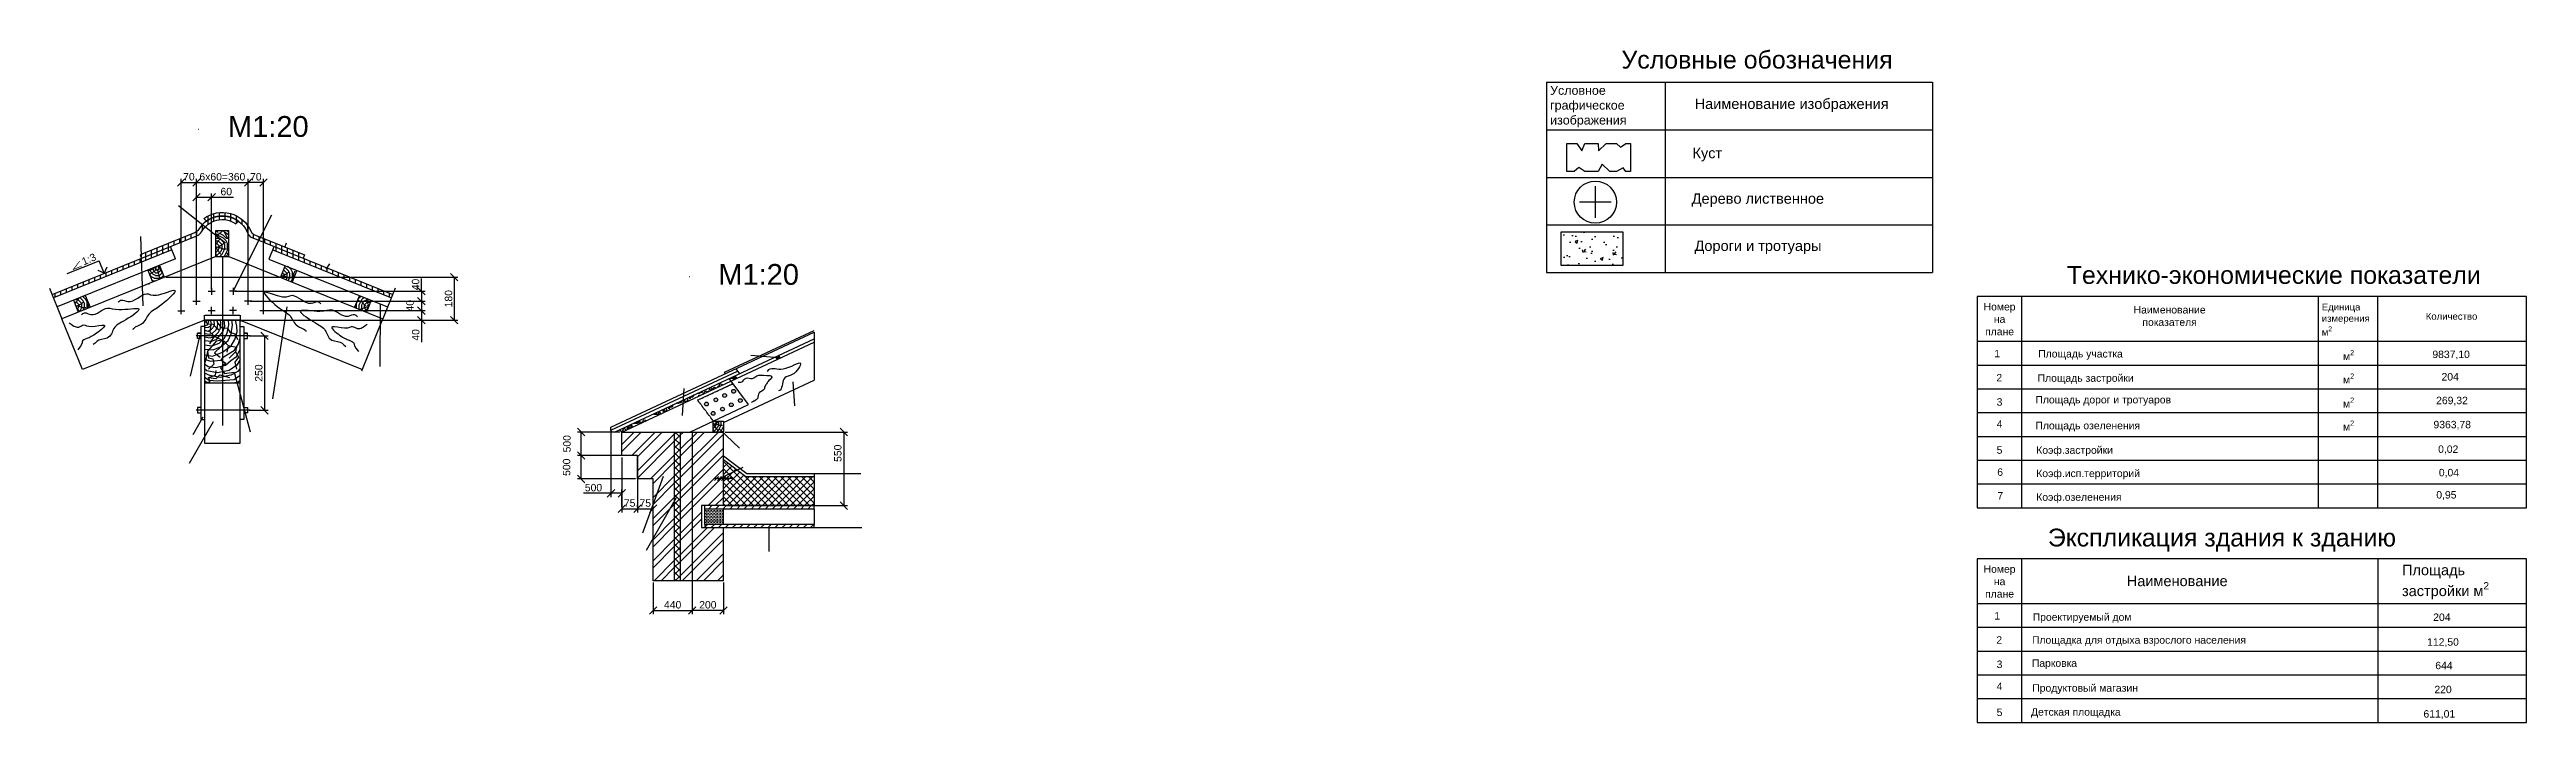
# Model space of a CAD drawing. Header units: millimetres. Extents: x -229914 to 856942, y -268655 to 87212.
# Drawn here: x 362171 to 445573, y -78550 to -55913 of the extents above; entities that cross this region are included whole.
import ezdxf

# ---------------------------------------------------------------- set-up
doc = ezdxf.new("R2010")
doc.units = ezdxf.units.MM
for name, pattern in [('DASHDOT_axis', [24, 20, -1.5, 1, -1.5]), ('DASHED', [7, 5, -2, 0]), ('невидимая2', [4.7625, 3.175, -1.5875])]:
    doc.linetypes.add(name, pattern=pattern)
doc.layers.add('Ось', color=7, linetype='DASHDOT_axis', lineweight=25)
doc.styles.get("Standard").update_dxf_attribs({"font": 'arial.ttf'})
doc.styles.add('Аннотативный', font='arial.ttf')
doc.dimstyles.new('Копия Аннотативный', dxfattribs={"dimscale": 0, "dimtxt": 2.5, "dimasz": 2.5, "dimexe": 1.25, "dimexo": 0.625, "dimtad": 1, "dimtxsty": 'Аннотативный', "dimblk": 'OBLIQUE', "dimcen": 2.5, "dimadec": 0, "dimazin": 0, "dimtfac": 1, "dimtmove": 0, "dimatfit": 3, "dimldrblk": 'OBLIQUE', "dimfxl": 1, "dimarcsym": 0})
pattern_1 = [(90, (48188.97, -101192.93), (-190.86647, 0), [])]
pattern_2 = [(0, (349327.7, -75864.3), (901.73, 901.73), [270.52, -631.212]), (0, (349327.7, -75819.2), (901.73, 901.73), [270.52, -631.212]), (0, (349372.8, -75729.1), (901.73, 901.73), [180.346, -721.385]), (0, (349417.9, -75638.9), (901.73, 901.73), [135.26, -766.472]), (0, (349417.9, -75548.7), (901.73, 901.73), [90.173, -811.558]), (0, (349192.4, -75458.5), (901.73, 901.73), [45.087, -225.433, 45.087, -586.125]), (0, (349327.7, -75413.5), (901.73, 901.73), [45.087, -360.693, 135.26, -360.693]), (0, (349508, -75368.4), (901.73, 901.73), [45.087, -45.087, 45.087, -766.472]), (0, (349462.9, -75323.3), (901.73, 901.73), [45.087, -856.645]), (0, (349417.9, -75233.1), (901.73, 901.73), [135.26, -766.472]), (0, (349417.9, -75142.9), (901.73, 901.73), [180.346, -721.385]), (0, (349372.8, -75052.8), (901.73, 901.73), [225.433, -270.52, 45.087, -360.693]), (90, (349012.1, -75593.8), (-901.73, 901.73), [45.087, -90.173, 225.433, -541.039]), (90, (349057.2, -75503.6), (-901.73, 901.73), [45.087, -45.087, 135.26, -676.299]), (90, (349102.25, -75142.9), (-901.73, 901.73), [90.173, -811.558]), (90, (349147.3, -75503.6), (-901.73, 901.73), [180.346, -270.52, 45.087, -405.779]), (90, (349192.4, -75007.7), (-901.73, 901.73), [45.087, -856.645]), (90, (349237.5, -75458.5), (-901.73, 901.73), [135.26, -766.472]), (90, (349327.7, -75413.5), (-901.73, 901.73), [90.173, -811.558]), (90, (349417.9, -75413.5), (-901.73, 901.73), [45.087, -135.26, 135.26, -586.125]), (90, (349462.9, -75368.4), (-901.73, 901.73), [45.087, -856.645]), (90, (349508, -75548.7), (-901.73, 901.73), [126.242, -775.49]), (90, (349553.1, -75729.1), (-901.73, 901.73), [90.173, -811.558]), (90, (349643.3, -75368.4), (-901.73, 901.73), [45.087, -856.645]), (90, (349733.5, -75413.5), (-901.73, 901.73), [135.26, -766.472]), (90, (349823.6, -75413.5), (-901.73, 901.73), [135.26, -766.472]), (45, (349688.4, -75774.15), (1e-13, 901.731), [63.761, -63.761, 63.761, -1083.956]), (45, (349508, -75548.7), (1e-13, 901.731), [127.523, -1147.718]), (45, (349147.34, -75097.85), (1e-13, 901.731), [127.523, -1147.718]), (45, (349327.7, -75323.3), (1e-13, 901.731), [127.523, -1147.718]), (45, (349372.8, -75503.6), (1e-13, 901.731), [127.523, -1147.718]), (45, (349643.3, -75684), (1e-13, 901.731), [127.523, -1147.718]), (45, (349553.1, -75638.9), (1e-13, 901.731), [191.286, -1083.955]), (45, (349282.6, -75233.1), (1e-13, 901.731), [63.76, -1211.48]), (45, (349237.5, -75142.94), (1e-13, 901.731), [63.76, -1211.48]), (45, (349598.2, -75142.94), (1e-13, 901.731), [63.76, -1211.48]), (45, (349237.5, -75593.8), (1e-13, 901.731), [63.76, -1211.48]), (45, (349733.46, -75278.2), (1e-13, 901.731), [63.76, -1211.48]), (45, (349417.86, -75368.4), (1e-13, 901.731), [63.76, -1211.48]), (45, (349508, -75278.2), (1e-13, 901.731), [63.76, -1211.48]), (135, (349462.94, -75458.54), (-901.731, 1e-13), [63.761, -63.761, 191.286, -956.432]), (135, (349598.2, -75458.54), (-901.731, 1e-13), [63.76, -1211.48]), (135, (349598.2, -75774.15), (-901.731, 1e-13), [63.76, -1211.48]), (135, (349417.86, -75548.7), (-901.731, 1e-13), [63.76, -1211.48]), (135, (349553.1, -75368.4), (-901.731, 1e-13), [63.76, -1211.48]), (135, (349327.7, -75593.8), (-901.731, 1e-13), [63.76, -1211.48]), (135, (349688.4, -75593.8), (-901.731, 1e-13), [63.76, -1211.48]), (135, (349057.16, -75864.3), (-901.731, 1e-13), [63.76, -1211.48]), (135, (349102.25, -75819.23), (-901.731, 1e-13), [127.523, -1147.718]), (135, (349147.34, -75774.15), (-901.731, 1e-13), [127.523, -1147.718]), (135, (349237.5, -75774.15), (-901.731, 1e-13), [127.523, -1147.718]), (135, (349282.6, -75684), (-901.731, 1e-13), [127.523, -1147.718]), (135, (349643.3, -75323.3), (-901.731, 1e-13), [127.523, -1147.718]), (135, (349823.64, -75774.15), (-901.731, 1e-13), [127.523, -1147.718]), (135, (349868.7, -75052.76), (-901.731, 1e-13), [127.523, -1147.718]), (135, (349868.7, -75142.94), (-901.731, 1e-13), [127.523, -1147.718]), (135, (349778.55, -75188), (-901.731, 1e-13), [127.523, -1147.718]), (135, (349147.34, -75188), (-901.731, 1e-13), [191.286, -1083.955]), (135, (349733.46, -75278.2), (-901.731, 1e-13), [191.286, -1083.955]), (26.565, (349237.5, -75007.68), (901.7314, 4e-07), [100.814, -1915.52]), (26.565, (349237.5, -75458.54), (901.7314, 4e-07), [100.814, -1915.52]), (26.565, (349327.7, -75188.02), (901.7314, 4e-07), [100.814, -1915.52]), (26.565, (349598.2, -75819.23), (901.7314, 4e-07), [100.814, -1915.52]), (26.565, (349553.1, -75729.06), (901.7314, 4e-07), [100.814, -1915.52]), (26.565, (349282.6, -75548.7), (901.7314, 4e-07), [100.814, -1915.52]), (26.565, (349282.6, -75097.85), (901.7314, 4e-07), [100.814, -1915.52]), (26.565, (349553.1, -75368.37), (901.7314, 4e-07), [201.627, -1814.705]), (63.435, (349553.1, -75233.1), (5e-08, 901.7314), [100.814, -1915.52]), (63.435, (349688.38, -75503.63), (5e-08, 901.7314), [100.814, -1915.52]), (63.435, (349237.5, -75323.3), (5e-08, 901.7314), [100.814, -1915.52]), (63.435, (349057.16, -75278.2), (5e-08, 901.7314), [100.814, -1915.52]), (63.435, (349598.2, -75458.54), (5e-08, 901.7314), [100.814, -1915.52]), (63.435, (349508.03, -75458.54), (5e-08, 901.7314), [100.814, -1915.52]), (63.435, (349147.34, -75323.3), (5e-08, 901.7314), [201.627, -1814.705]), (63.435, (349823.64, -75638.9), (5e-08, 901.7314), [201.627, -1814.705]), (63.435, (349733.46, -75593.8), (5e-08, 901.7314), [201.627, -1814.705]), (116.565, (349012.08, -75729.06), (-4e-07, 901.7314), [100.814, -1915.52]), (116.565, (349012.08, -75233.1), (-4e-07, 901.7314), [100.814, -1915.52]), (116.565, (349192.42, -75864.32), (-4e-07, 901.7314), [100.814, -1915.52]), (116.565, (349102.25, -75052.76), (-4e-07, 901.7314), [100.814, -1915.52]), (116.565, (349192.42, -75593.8), (-4e-07, 901.7314), [100.814, -1915.52]), (116.565, (349372.77, -75503.63), (-4e-07, 901.7314), [100.814, -1915.52]), (116.565, (349462.94, -75323.3), (-4e-07, 901.7314), [100.814, -1915.52]), (116.565, (349057.16, -75683.98), (0.0003, 901.7315), [100.814, -1915.52]), (116.565, (349282.6, -75548.7), (-4e-07, 901.7314), [100.814, -1915.52]), (116.565, (349553.1, -75638.9), (-4e-07, 901.7314), [100.814, -1915.52]), (116.565, (349643.3, -75548.7), (-4e-07, 901.7314), [100.814, -1915.52]), (116.565, (349823.64, -75278.2), (-4e-07, 901.7314), [100.814, -1915.52]), (116.565, (349147.34, -75007.68), (-4e-07, 901.7314), [100.814, -1915.52]), (116.565, (349012.08, -75052.76), (-4e-07, 901.7314), [201.627, -1814.705]), (116.565, (349147.34, -75683.98), (-4e-07, 901.7314), [201.627, -1814.705]), (153.435, (349012.08, -75819.23), (-901.7314, 5e-08), [100.814, -1915.52]), (153.435, (349778.55, -75864.32), (-901.7314, 5e-08), [100.814, -1915.52]), (153.435, (349733.46, -75413.46), (-901.7314, 5e-08), [100.814, -1915.52]), (153.435, (349372.77, -75729.06), (-901.7314, 5e-08), [100.814, -1915.52]), (153.435, (349327.7, -75819.23), (-901.7314, 5e-08), [100.814, -1915.52]), (153.435, (349417.86, -75638.9), (-901.7314, 5e-08), [100.814, -1915.52]), (153.435, (349688.38, -75097.85), (-901.7314, 5e-08), [100.814, -1915.52]), (153.435, (349778.55, -75052.76), (-901.7314, 5e-08), [201.627, -1814.705])]

msp = doc.modelspace()

# ---------------------------------------------------------------- texts
at = {"lineweight": 25}
for s, width, gutter_width, insert, char_height, attachment_point in [('Условные обозначения ', 10731.4327928, 12.5, (415101.24976, -55952.7585), 600, 1), ('Условное графическое изображения', 3636.7816782, 12.5, (412698.16067, -57134.41561), 300, 1), ('Наименование изображения', 6667.7995914, 12.5, (417564.68588, -57560.77144), 350, 1), (' М1:20', 3115.7999981, 8.9979, (367907.43122, -58149.89344), 700, 1), ('Куст', 2203.1876145, 8.9489, (417492.15363, -59218.59567), 350, 1), ('Дерево лиственное', 6714.0059755, 8.9489, (417464.94278, -60749.58842), 350, 1), ('Дороги и тротуары', 6200.0720509, 8.9489, (417562.0137, -62338.31138), 350, 1), ('Технико-экономические показатели ', 14099.6245102, 12.5, (430094.28953, -63195.80459), 600, 1), ('\\pxqc;Номер на плане', 1051.5471994, 1250, (428358.43152, -64440.64158), 250, 3), ('\\pxqc;Наименование показателя', 3965.8234745, 1250, (435541.10463, -64542.05306), 250, 3), ('\\A1;\\pxql;Единица\\Pизмерения м{\\H0.7x;\\S2^ ;}', 1136.0738653, 1250, (439816.80845, -64459.26078), 230, 3), ('\\pxql,tD,3;Количество', 861.4785405, 1250, (443044.64244, -64773.05462), 230, 3), ('\\pxa0.66667,sm1.07917;1', 110.1427955, 1250, (427847.36046, -66015.48701), 250, 3), ('Площадь участка', 3371.4609317, 1250, (429134.87266, -66022.65319), 250, 1), ('\\A1;\\pxa0.66667,sm1.07917;м{\\H0.7x;\\S2^ ;}', 110.1427955, 1250, (439771.85458, -66022.19111), 250, 3), ('\\pxa0.66667,sm1.07917;9837,10', 110.1427955, 1250, (443666.90695, -66042.12616), 250, 3), ('\\pxa0.66667,sm1.07917;2', 110.1427955, 1250, (427917.38034, -66826.35212), 250, 3), ('Площадь застройки', 4232.3444936, 1250, (429113.74348, -66839.44824), 250, 1), ('\\A1;\\pxa0.66667,sm1.07917;м{\\H0.7x;\\S2^ ;}', 110.1427955, 1250, (439771.85458, -66810.89464), 250, 3), ('\\pxa0.66667,sm1.07917;204', 110.1427955, 1250, (443296.38792, -66796.81199), 250, 3), ('\\pxa0.66667,sm1.07917;4', 110.1427955, 1250, (427929.45572, -68384.18159), 250, 3), ('\\pxa0.66667,sm1.07917;3', 110.1427955, 1250, (427927.43636, -67644.04375), 250, 3), ('Площадь дорог и тротуаров', 4585.4846025, 1250, (429038.84563, -67567.90328), 250, 1), ('\\A1;\\pxa0.66667,sm1.07917;м{\\H0.7x;\\S2^ ;}', 110.1427955, 1250, (439771.85458, -67619.9623), 250, 3), ('269,32', 110.1427955, 1250, (443600.15018, -67592.98936), 250, 3), ('Площадь озеленения', 3650.2703697, 1250, (429039.5776, -68436.75376), 250, 1), ('\\A1;\\pxa0.66667,sm1.07917;м{\\H0.7x;\\S2^ ;}', 110.1427955, 1250, (439771.85458, -68394.47248), 250, 3), ('\\pxa0.66667,sm1.07917;9363,78', 110.1427955, 1250, (443704.44132, -68404.29938), 250, 3), ('\\pxa0.66667,sm1.07917;5', 110.1427955, 1250, (427927.36497, -69261.70768), 250, 3), ('\\pxa0.66667,sm1.07917;6', 110.1427955, 1250, (427948.08833, -70002.17716), 250, 3), ('Коэф.застройки', 3371.4609317, 1250, (429067.6021, -69262.55688), 250, 1), ('Коэф.исп.территорий', 3764.8668379, 1250, (429067.6021, -70046.34533), 250, 1), ('\\A1;\\pxa0.66667,sm1.07917;0,02', 110.1427955, 1250, (443278.86902, -69231.64628), 250, 3), ('\\A1;\\pxa0.66667,sm1.07917;0,04', 110.1427955, 1250, (443302.60292, -70019.29912), 250, 3), ('\\pxa0.66667,sm1.07917;7', 110.1427955, 1250, (427950.93494, -70802.78148), 250, 3), ('Коэф.озеленения', 3371.4609317, 1250, (429067.6021, -70843.77356), 250, 1), ('\\A1;\\pxa0.66667,sm1.07917;0,95', 110.1427955, 1250, (443217.53469, -70767.48549), 250, 3), ('Экспликация здания к зданию', 13614.146278, 12.5, (429458.68182, -72030.54741), 600, 1), ('\\pxqc;Номер на плане', 1051.5471994, 1250, (428358.43152, -73265.22747), 250, 3), ('\\A1;\\pxql;Площадь застройки м{\\H0.7x;\\S2^ ;}', 3798.7569532, 1250, (445183.03679, -73247.52895), 350, 3), ('\\pxqc;{\\H1.4x;Наименование} ', 3965.8234745, 1250, (435796.27424, -73615.31658), 250, 3), ('\\pxa0.66667,sm1.07917;1', 110.1427955, 1250, (427847.36046, -74840.07291), 250, 3), ('Проектируемый дом', 3371.4609317, 1250, (428947.42114, -74879.7078), 250, 1), ('\\pxa0.66667,sm1.07917;204', 110.1427955, 1250, (443016.44019, -74885.23208), 250, 3), ('\\pxa0.66667,sm1.07917;2', 110.1427955, 1250, (427917.38034, -75650.93802), 250, 3), ('Площадка для отдыха взрослого населения', 7244.7750388, 1250, (428923.86488, -75651.23352), 250, 1), ('\\pxa0.66667,sm1.07917;112,50', 110.1427955, 1250, (443297.29576, -75718.38446), 250, 3), ('\\pxa0.66667,sm1.07917;3', 110.1427955, 1250, (427927.43636, -76468.62965), 250, 3), ('Парковка', 3371.4609317, 1250, (428919.58649, -76430.11378), 250, 1), ('\\pxa0.66667,sm1.07917;644', 110.1427955, 1250, (443085.78279, -76510.02945), 250, 3), ('\\pxa0.66667,sm1.07917;4', 110.1427955, 1250, (427929.45572, -77208.76749), 250, 3), ('Продуктовый магазин', 3650.2703697, 1250, (428934.12488, -77265.43957), 250, 1), ('220', 110.1427955, 1250, (443056.43064, -77316.55448), 250, 3), ('\\pxa0.66667,sm1.07917;5', 110.1427955, 1250, (427927.36497, -78086.29358), 250, 3), ('Детская площадка', 3371.4609317, 1250, (428890.5097, -78071.71108), 250, 1), ('611,01', 110.1427955, 1250, (443173.83925, -78137.74252), 250, 3)]:
    msp.add_mtext_dynamic_manual_height_columns(s, width=width, gutter_width=gutter_width, heights=[0], dxfattribs=dict(at, insert=insert, char_height=char_height, attachment_point=attachment_point))
at = {"linetype": 'ByBlock', "lineweight": 25, "insert": (363221.87718, -62947.83077), "char_height": 250, "attachment_point": 1, "rotation": 23.6238323335}
msp.add_mtext_dynamic_manual_height_columns('1:3', width=924.2435122, gutter_width=11.80794, heights=[0], dxfattribs=at)
at = {"insert": (384688.68133, -63127.86073), "char_height": 700, "attachment_point": 1}
msp.add_mtext_dynamic_manual_height_columns('М1:20', width=2719.0916748, gutter_width=8.9979, heights=[0], dxfattribs=at)

# ---------------------------------------------------------------- blocks, each defined once
blk = doc.blocks.new('_Oblique')
at = {"color": 0, "linetype": 'ByBlock', "lineweight": -2}
blk.add_line((-0.5, -0.5), (0.5, 0.5), dxfattribs=at)
blk = doc.blocks.new('*D49')
at = {"color": 0, "linetype": 'ByBlock', "lineweight": -2, "transparency": 16777216}
for p, q in [((384926, -68780), (389044, -68780)), ((388919, -68780), (388919, -71256)), ((384926, -71256), (389044, -71256))]:
    blk.add_line(p, q, dxfattribs=at)
at = {"layer": 'Defpoints', "color": 0, "linetype": 'ByBlock', "transparency": 16777216}
for p in [(384864, -68780), (384864, -71256), (388919, -71256)]:
    blk.add_point(p, dxfattribs=at)
at = {"color": 0, "linetype": 'ByBlock', "lineweight": -2, "transparency": 16777216, "xscale": 250, "yscale": 250, "zscale": 250}
for p, rotation in [((388919, -68780), 90), ((388919, -71256), 270)]:
    blk.add_blockref('_Oblique', p, dxfattribs=dict(at, rotation=rotation))
at = {"color": 0, "linetype": 'ByBlock', "lineweight": 25, "transparency": 16777216, "insert": (388714, -69494), "char_height": 250, "attachment_point": 5, "rotation": 90, "style": 'Аннотативный'}
blk.add_mtext('550', dxfattribs=at)
blk = doc.blocks.new('*D50')
at = {"color": 0, "linetype": 'ByBlock', "lineweight": -2, "transparency": 16777216}
for p, q in [((381440, -69633), (381440, -71485)), ((381967, -69633), (381967, -71485)), ((381440, -71360), (381967, -71360))]:
    blk.add_line(p, q, dxfattribs=at)
at = {"layer": 'Defpoints', "color": 0, "linetype": 'ByBlock', "transparency": 16777216}
for p in [(381440, -69570), (381967, -69570), (381967, -71360)]:
    blk.add_point(p, dxfattribs=at)
at = {"color": 0, "linetype": 'ByBlock', "lineweight": -2, "transparency": 16777216, "xscale": 250, "yscale": 250, "zscale": 250, "rotation": 180}
blk.add_blockref('_Oblique', (381440, -71360), dxfattribs=at)
at = {"color": 0, "linetype": 'ByBlock', "lineweight": -2, "transparency": 16777216, "xscale": 250, "yscale": 250, "zscale": 250}
blk.add_blockref('_Oblique', (381967, -71360), dxfattribs=at)
at = {"color": 0, "linetype": 'ByBlock', "lineweight": 25, "transparency": 16777216, "insert": (381704, -71171), "char_height": 250, "attachment_point": 5, "style": 'Аннотативный'}
blk.add_mtext('75', dxfattribs=at)
blk = doc.blocks.new('*D51')
at = {"color": 0, "linetype": 'ByBlock', "lineweight": -2, "transparency": 16777216}
for p, q in [((381967, -71298), (381967, -71235)), ((381967, -71360), (382494, -71360)), ((382494, -71767), (382494, -71235))]:
    blk.add_line(p, q, dxfattribs=at)
at = {"layer": 'Defpoints', "color": 0, "linetype": 'ByBlock', "transparency": 16777216}
for p in [(381967, -71360), (382494, -71360), (382494, -71829)]:
    blk.add_point(p, dxfattribs=at)
at = {"color": 0, "linetype": 'ByBlock', "lineweight": -2, "transparency": 16777216, "xscale": 250, "yscale": 250, "zscale": 250, "rotation": 180}
blk.add_blockref('_Oblique', (381967, -71360), dxfattribs=at)
at = {"color": 0, "linetype": 'ByBlock', "lineweight": -2, "transparency": 16777216, "xscale": 250, "yscale": 250, "zscale": 250}
blk.add_blockref('_Oblique', (382494, -71360), dxfattribs=at)
at = {"color": 0, "linetype": 'ByBlock', "lineweight": 25, "transparency": 16777216, "insert": (382230, -71171), "char_height": 250, "attachment_point": 5, "style": 'Аннотативный'}
blk.add_mtext('75', dxfattribs=at)
blk = doc.blocks.new('*D52')
at = {"color": 0, "linetype": 'ByBlock', "lineweight": -2, "transparency": 16777216}
for p, q in [((381075, -68785), (381075, -70967)), ((381075, -70842), (380149, -70842)), ((381440, -70842), (381075, -70842)), ((381440, -71298), (381440, -70717))]:
    blk.add_line(p, q, dxfattribs=at)
at = {"layer": 'Defpoints', "color": 0, "linetype": 'ByBlock', "transparency": 16777216}
for p in [(381075, -68723), (381075, -70842), (381440, -71360)]:
    blk.add_point(p, dxfattribs=at)
at = {"color": 0, "linetype": 'ByBlock', "lineweight": -2, "transparency": 16777216, "xscale": 250, "yscale": 250, "zscale": 250, "rotation": 180}
blk.add_blockref('_Oblique', (381075, -70842), dxfattribs=at)
at = {"color": 0, "linetype": 'ByBlock', "lineweight": -2, "transparency": 16777216, "xscale": 250, "yscale": 250, "zscale": 250}
blk.add_blockref('_Oblique', (381440, -70842), dxfattribs=at)
at = {"color": 0, "linetype": 'ByBlock', "lineweight": 25, "transparency": 16777216, "insert": (380487, -70652), "char_height": 250, "attachment_point": 5, "style": 'Аннотативный'}
blk.add_mtext('500', dxfattribs=at)
blk = doc.blocks.new('*D53')
at = {"color": 0, "linetype": 'ByBlock', "lineweight": -2, "transparency": 16777216}
for p, q in [((381904, -69570), (379950, -69570)), ((380075, -70360), (380075, -69570)), ((381904, -70360), (379950, -70360))]:
    blk.add_line(p, q, dxfattribs=at)
at = {"layer": 'Defpoints', "color": 0, "linetype": 'ByBlock', "transparency": 16777216}
for p in [(380075, -69570), (381967, -69570), (381967, -70360)]:
    blk.add_point(p, dxfattribs=at)
at = {"color": 0, "linetype": 'ByBlock', "lineweight": -2, "transparency": 16777216, "xscale": 250, "yscale": 250, "zscale": 250}
for p, rotation in [((380075, -69570), 90), ((380075, -70360), 270)]:
    blk.add_blockref('_Oblique', p, dxfattribs=dict(at, rotation=rotation))
at = {"color": 0, "linetype": 'ByBlock', "lineweight": 25, "transparency": 16777216, "insert": (379582, -69965), "char_height": 250, "attachment_point": 5, "rotation": 90, "style": 'Аннотативный'}
blk.add_mtext('500', dxfattribs=at)
blk = doc.blocks.new('*D54')
at = {"color": 0, "linetype": 'ByBlock', "lineweight": -2, "transparency": 16777216}
for p, q in [((368894, -65543), (369532, -65543)), ((369407, -65543), (369407, -68049)), ((368894, -68049), (369532, -68049))]:
    blk.add_line(p, q, dxfattribs=at)
at = {"layer": 'Defpoints', "color": 0, "linetype": 'ByBlock', "transparency": 16777216}
for p in [(368831, -65543), (368831, -68049), (369407, -68049)]:
    blk.add_point(p, dxfattribs=at)
at = {"color": 0, "linetype": 'ByBlock', "lineweight": -2, "transparency": 16777216, "xscale": 250, "yscale": 250, "zscale": 250}
for p, rotation in [((369407, -65543), 90), ((369407, -68049), 270)]:
    blk.add_blockref('_Oblique', p, dxfattribs=dict(at, rotation=rotation))
at = {"color": 0, "linetype": 'ByBlock', "lineweight": 25, "transparency": 16777216, "insert": (369217, -66796), "char_height": 250, "attachment_point": 5, "rotation": 90, "style": 'Аннотативный'}
blk.add_mtext('250', dxfattribs=at)
blk = doc.blocks.new('*D55')
at = {"color": 0, "linetype": 'ByBlock', "lineweight": -2, "transparency": 16777216}
for p, q in [((366607, -64635), (366607, -60259)), ((366607, -60384), (367119, -60384)), ((367119, -64314), (367119, -60259))]:
    blk.add_line(p, q, dxfattribs=at)
at = {"layer": 'Defpoints', "color": 0, "linetype": 'ByBlock', "transparency": 16777216}
for p in [(367119, -60384), (366607, -64697), (367119, -64377)]:
    blk.add_point(p, dxfattribs=at)
at = {"color": 0, "linetype": 'ByBlock', "lineweight": -2, "transparency": 16777216, "xscale": 250, "yscale": 250, "zscale": 250, "rotation": 180}
blk.add_blockref('_Oblique', (366607, -60384), dxfattribs=at)
at = {"color": 0, "linetype": 'ByBlock', "lineweight": -2, "transparency": 16777216, "xscale": 250, "yscale": 250, "zscale": 250}
blk.add_blockref('_Oblique', (367119, -60384), dxfattribs=at)
at = {"color": 0, "linetype": 'ByBlock', "lineweight": 25, "transparency": 16777216, "insert": (366863, -60194), "char_height": 250, "attachment_point": 5, "style": 'Аннотативный'}
blk.add_mtext('70', dxfattribs=at)
blk = doc.blocks.new('*D56')
at = {"color": 0, "linetype": 'ByBlock', "lineweight": -2, "transparency": 16777216}
for p, q in [((367119, -64314), (367119, -60756)), ((367119, -60881), (367630, -60881)), ((367630, -63982), (367630, -60756)), ((367630, -60881), (368364, -60881))]:
    blk.add_line(p, q, dxfattribs=at)
at = {"layer": 'Defpoints', "color": 0, "linetype": 'ByBlock', "transparency": 16777216}
for p in [(367630, -60881), (367630, -64045), (367119, -64377)]:
    blk.add_point(p, dxfattribs=at)
at = {"color": 0, "linetype": 'ByBlock', "lineweight": -2, "transparency": 16777216, "xscale": 250, "yscale": 250, "zscale": 250, "rotation": 180}
blk.add_blockref('_Oblique', (367119, -60881), dxfattribs=at)
at = {"color": 0, "linetype": 'ByBlock', "lineweight": -2, "transparency": 16777216, "xscale": 250, "yscale": 250, "zscale": 250}
blk.add_blockref('_Oblique', (367630, -60881), dxfattribs=at)
at = {"color": 0, "linetype": 'ByBlock', "lineweight": 25, "transparency": 16777216, "insert": (368122, -60691), "char_height": 250, "attachment_point": 5, "style": 'Аннотативный'}
blk.add_mtext('60', dxfattribs=at)
blk = doc.blocks.new('*D57')
at = {"color": 0, "linetype": 'ByBlock', "lineweight": -2, "transparency": 16777216}
for p, q in [((368861, -64314), (368861, -60259)), ((369372, -60384), (368861, -60384)), ((369372, -64635), (369372, -60259))]:
    blk.add_line(p, q, dxfattribs=at)
at = {"layer": 'Defpoints', "color": 0, "linetype": 'ByBlock', "transparency": 16777216}
for p in [(368861, -60384), (368861, -64377), (369372, -64697)]:
    blk.add_point(p, dxfattribs=at)
at = {"color": 0, "linetype": 'ByBlock', "lineweight": -2, "transparency": 16777216, "xscale": 250, "yscale": 250, "zscale": 250, "rotation": 180}
blk.add_blockref('_Oblique', (368861, -60384), dxfattribs=at)
at = {"color": 0, "linetype": 'ByBlock', "lineweight": -2, "transparency": 16777216, "xscale": 250, "yscale": 250, "zscale": 250}
blk.add_blockref('_Oblique', (369372, -60384), dxfattribs=at)
at = {"color": 0, "linetype": 'ByBlock', "lineweight": 25, "transparency": 16777216, "insert": (369117, -60194), "char_height": 250, "attachment_point": 5, "style": 'Аннотативный'}
blk.add_mtext('70', dxfattribs=at)
blk = doc.blocks.new('*D58')
at = {"color": 0, "linetype": 'ByBlock', "lineweight": -2, "transparency": 16777216}
for p, q in [((367119, -60322), (367119, -60259)), ((367119, -60384), (368861, -60384)), ((368861, -60322), (368861, -60259))]:
    blk.add_line(p, q, dxfattribs=at)
at = {"layer": 'Defpoints', "color": 0, "linetype": 'ByBlock', "transparency": 16777216}
for p in [(367119, -60384), (368861, -60384), (368861, -60384)]:
    blk.add_point(p, dxfattribs=at)
at = {"color": 0, "linetype": 'ByBlock', "lineweight": -2, "transparency": 16777216, "xscale": 250, "yscale": 250, "zscale": 250, "rotation": 180}
blk.add_blockref('_Oblique', (367119, -60384), dxfattribs=at)
at = {"color": 0, "linetype": 'ByBlock', "lineweight": -2, "transparency": 16777216, "xscale": 250, "yscale": 250, "zscale": 250}
blk.add_blockref('_Oblique', (368861, -60384), dxfattribs=at)
at = {"color": 0, "linetype": 'ByBlock', "lineweight": 25, "transparency": 16777216, "insert": (367990, -60194), "char_height": 250, "attachment_point": 5, "style": 'Аннотативный'}
blk.add_mtext('6x60=360', dxfattribs=at)
blk = doc.blocks.new('*D59')
at = {"color": 0, "linetype": 'ByBlock', "lineweight": -2, "transparency": 16777216}
for p, q in [((366098, -63572), (375922, -63572)), ((375797, -63572), (375797, -65017)), ((367451, -65017), (375922, -65017))]:
    blk.add_line(p, q, dxfattribs=at)
at = {"layer": 'Defpoints', "color": 0, "linetype": 'ByBlock', "transparency": 16777216}
for p in [(366035, -63572), (367389, -65017), (375797, -65017)]:
    blk.add_point(p, dxfattribs=at)
at = {"color": 0, "linetype": 'ByBlock', "lineweight": -2, "transparency": 16777216, "xscale": 250, "yscale": 250, "zscale": 250}
for p, rotation in [((375797, -63572), 90), ((375797, -65017), 270)]:
    blk.add_blockref('_Oblique', p, dxfattribs=dict(at, rotation=rotation))
at = {"color": 0, "linetype": 'ByBlock', "lineweight": 25, "transparency": 16777216, "insert": (375607, -64295), "char_height": 250, "attachment_point": 5, "rotation": 90, "style": 'Аннотативный'}
blk.add_mtext('180', dxfattribs=at)
blk = doc.blocks.new('*D60')
at = {"color": 0, "linetype": 'ByBlock', "lineweight": -2, "transparency": 16777216}
for p, q in [((368412, -64045), (374816, -64045)), ((374691, -64045), (374691, -64377)), ((368923, -64377), (374816, -64377))]:
    blk.add_line(p, q, dxfattribs=at)
at = {"layer": 'Defpoints', "color": 0, "linetype": 'ByBlock', "transparency": 16777216}
for p in [(368350, -64045), (368861, -64377), (374691, -64377)]:
    blk.add_point(p, dxfattribs=at)
at = {"color": 0, "linetype": 'ByBlock', "lineweight": -2, "transparency": 16777216, "xscale": 250, "yscale": 250, "zscale": 250}
for p, rotation in [((374691, -64045), 90), ((374691, -64377), 270)]:
    blk.add_blockref('_Oblique', p, dxfattribs=dict(at, rotation=rotation))
at = {"color": 0, "linetype": 'ByBlock', "lineweight": 25, "transparency": 16777216, "insert": (374497, -63817), "char_height": 250, "width": 1037.69, "attachment_point": 5, "rotation": 90, "style": 'Аннотативный'}
blk.add_mtext('40', dxfattribs=at)
blk = doc.blocks.new('*D61')
at = {"color": 0, "linetype": 'ByBlock', "lineweight": -2, "transparency": 16777216}
for p, q in [((368923, -64377), (374816, -64377)), ((369435, -64697), (374816, -64697)), ((374691, -64377), (374691, -64697))]:
    blk.add_line(p, q, dxfattribs=at)
at = {"layer": 'Defpoints', "color": 0, "linetype": 'ByBlock', "transparency": 16777216}
for p in [(368861, -64377), (369372, -64697), (374691, -64697)]:
    blk.add_point(p, dxfattribs=at)
at = {"color": 0, "linetype": 'ByBlock', "lineweight": -2, "transparency": 16777216, "xscale": 250, "yscale": 250, "zscale": 250}
for p, rotation in [((374691, -64377), 90), ((374691, -64697), 270)]:
    blk.add_blockref('_Oblique', p, dxfattribs=dict(at, rotation=rotation))
at = {"color": 0, "linetype": 'ByBlock', "lineweight": 25, "transparency": 16777216, "insert": (374310, -64532), "char_height": 250, "attachment_point": 5, "rotation": 90, "style": 'Аннотативный'}
blk.add_mtext('40', dxfattribs=at)
blk = doc.blocks.new('*D62')
at = {"color": 0, "linetype": 'ByBlock', "lineweight": -2, "transparency": 16777216}
for p, q in [((374691, -64697), (374691, -65017)), ((374691, -65017), (374691, -65759)), ((374753, -64697), (374816, -64697)), ((374753, -65017), (374816, -65017))]:
    blk.add_line(p, q, dxfattribs=at)
at = {"layer": 'Defpoints', "color": 0, "linetype": 'ByBlock', "transparency": 16777216}
for p in [(374691, -64697), (374691, -65017), (374691, -65017)]:
    blk.add_point(p, dxfattribs=at)
at = {"color": 0, "linetype": 'ByBlock', "lineweight": -2, "transparency": 16777216, "xscale": 250, "yscale": 250, "zscale": 250}
for p, rotation in [((374691, -64697), 90), ((374691, -65017), 270)]:
    blk.add_blockref('_Oblique', p, dxfattribs=dict(at, rotation=rotation))
at = {"color": 0, "linetype": 'ByBlock', "lineweight": 25, "transparency": 16777216, "insert": (374501, -65513), "char_height": 250, "attachment_point": 5, "rotation": 90, "style": 'Аннотативный'}
blk.add_mtext('40', dxfattribs=at)
blk = doc.blocks.new('*D327')
at = {"color": 0, "lineweight": -2, "transparency": 16777216}
for p, q in [((381378, -68780), (379950, -68780)), ((380075, -69570), (380075, -68780)), ((381378, -69570), (379950, -69570))]:
    blk.add_line(p, q, dxfattribs=at)
at = {"layer": 'Defpoints', "color": 0, "transparency": 16777216}
for p in [(380075, -68780), (381440, -68780), (381440, -69570)]:
    blk.add_point(p, dxfattribs=at)
at = {"color": 0, "lineweight": -2, "transparency": 16777216, "xscale": 250, "yscale": 250, "zscale": 250}
for p, rotation in [((380075, -68780), 90), ((380075, -69570), 270)]:
    blk.add_blockref('_Oblique', p, dxfattribs=dict(at, rotation=rotation))
at = {"color": 0, "lineweight": 25, "transparency": 16777216, "insert": (379594, -69175), "char_height": 250, "attachment_point": 5, "rotation": 90, "style": 'Аннотативный'}
blk.add_mtext('500', dxfattribs=at)
blk = doc.blocks.new('*D356')
at = {"color": 0, "lineweight": -2, "transparency": 16777216}
for p, q in [((382494, -73847), (382494, -74909)), ((383810, -73847), (383810, -74909)), ((382494, -74784), (383810, -74784))]:
    blk.add_line(p, q, dxfattribs=at)
at = {"layer": 'Defpoints', "color": 0, "transparency": 16777216}
for p in [(382494, -73784), (383810, -73784), (383810, -74784)]:
    blk.add_point(p, dxfattribs=at)
at = {"color": 0, "lineweight": -2, "transparency": 16777216, "xscale": 250, "yscale": 250, "zscale": 250, "rotation": 180}
blk.add_blockref('_Oblique', (382494, -74784), dxfattribs=at)
at = {"color": 0, "lineweight": -2, "transparency": 16777216, "xscale": 250, "yscale": 250, "zscale": 250}
blk.add_blockref('_Oblique', (383810, -74784), dxfattribs=at)
at = {"color": 0, "lineweight": 25, "transparency": 16777216, "insert": (383152, -74594), "char_height": 250, "attachment_point": 5, "style": 'Аннотативный'}
blk.add_mtext('440', dxfattribs=at)
blk = doc.blocks.new('*D357')
at = {"color": 0, "lineweight": -2, "transparency": 16777216}
for p, q in [((383810, -73847), (383810, -74909)), ((384864, -73847), (384864, -74909)), ((384864, -74784), (383810, -74784))]:
    blk.add_line(p, q, dxfattribs=at)
at = {"layer": 'Defpoints', "color": 0, "transparency": 16777216}
for p in [(383810, -73784), (384864, -73784), (383810, -74784)]:
    blk.add_point(p, dxfattribs=at)
at = {"color": 0, "lineweight": -2, "transparency": 16777216, "xscale": 250, "yscale": 250, "zscale": 250, "rotation": 180}
blk.add_blockref('_Oblique', (383810, -74784), dxfattribs=at)
at = {"color": 0, "lineweight": -2, "transparency": 16777216, "xscale": 250, "yscale": 250, "zscale": 250}
blk.add_blockref('_Oblique', (384864, -74784), dxfattribs=at)
at = {"color": 0, "lineweight": 25, "transparency": 16777216, "insert": (384337, -74594), "char_height": 250, "attachment_point": 5, "style": 'Аннотативный'}
blk.add_mtext('200', dxfattribs=at)

# ---------------------------------------------------------------- dimensions: what is measured, and where the dimension line sits
at = {"linetype": 'ByBlock', "lineweight": 25}
for base, p1, p2, text, picture, middle in [((367118.51693, -60384.07145), (366607.12482, -64697.15489), (367118.51693, -64376.77275), '70', '*D55', (366862.82088, -60193.92821)), ((368860.96927, -60384.07145), (367118.51693, -60384.07145), (368860.96927, -60384.07145), '6x60=360', '*D58', (367989.7431, -60193.84294)), ((381075.19589, -70842.25908), (381440.17996, -71360.3987), (381075.19589, -68722.91536), '500', '*D52', (380486.94555, -70652.11584)), ((381966.90644, -71360.3987), (381440.17996, -69570.30897), (381966.90644, -69570.30897), '75', '*D50', (381703.5432, -71170.76705)), ((382493.63293, -71360.3987), (381966.90644, -71360.3987), (382493.63293, -71829.40294), '75', '*D51', (382230.26969, -71170.76705))]:
    dim = msp.add_linear_dim(base=base, p1=p1, p2=p2, text=text, dimstyle='Копия Аннотативный', dxfattribs=at)
    dim.commit()
    dim.dimension.update_dxf_attribs({"geometry": picture, "text_midpoint": middle})
for base, p1, p2, angle, text, picture, middle in [((368860.96927, -60384.07145), (369372.36138, -64697.15489), (368860.96927, -64376.77275), 180, '70', '*D57', (369116.66533, -60193.92821)), ((375797.37757, -65016.96894), (366035.43151, -63572.16422), (367388.58887, -65016.96894), 90, '180', '*D59', (375607.23432, -64294.56658)), ((374690.78152, -65016.96894), (374690.78152, -64697.15489), (374690.78152, -65016.96894), 90, '40', '*D62', (374500.63827, -65513.13197)), ((369406.80952, -68048.90692), (368831.35903, -65542.9789), (368831.35903, -68048.90692), 90, '250', '*D54', (369216.66628, -66795.94291))]:
    dim = msp.add_linear_dim(base=base, p1=p1, p2=p2, angle=angle, text=text, dimstyle='Копия Аннотативный', dxfattribs=at)
    dim.commit()
    dim.dimension.update_dxf_attribs({"geometry": picture, "text_midpoint": middle})
dim = msp.add_linear_dim(base=(367629.90873, -60881.30531), p1=(367118.51693, -64376.77275), p2=(367629.90873, -64044.54373), text='60', dimstyle='Копия Аннотативный', dxfattribs=at)
dim.commit()
dim.dimension.update_dxf_attribs({"geometry": '*D56', "text_midpoint": (368121.72319, -60881.30531), "dimtype": 160})
for base, p1, p2, text, override, picture, middle in [((374690.78152, -64376.77275), (368349.57747, -64044.54373), (368860.96927, -64376.77275), '40', {"dimtmove": 1}, '*D60', (374687.03152, -63817.28073)), ((374690.78152, -64697.15489), (368860.96927, -64376.77275), (369372.36138, -64697.15489), '40', {"dimtmove": 2}, '*D61', (374500.63827, -64531.50518)), ((388918.91574, -71255.83372), (384863.90212, -68780.21924), (384863.90212, -71255.83372), '550', {"dimtmove": 2}, '*D49', (388714.04868, -69494.02641)), ((380075.19589, -69570.30897), (381966.90644, -70360.3987), (381966.90644, -69570.30897), '500', {"dimtmove": 2}, '*D53', (379772.55328, -69965.35383))]:
    dim = msp.add_linear_dim(base=base, p1=p1, p2=p2, angle=90, text=text, dimstyle='Копия Аннотативный', override=override, dxfattribs=at)
    dim.commit()
    dim.dimension.update_dxf_attribs({"geometry": picture, "text_midpoint": middle, "dimtype": 160})
at = {"lineweight": 25}
dim = msp.add_linear_dim(base=(380075.19589, -68780.38904), p1=(381440.17996, -69570.30897), p2=(381440.17996, -68780.38904), angle=90, text='500', dimstyle='Копия Аннотативный', override={"dimtmove": 2}, dxfattribs=at)
dim.commit()
dim.dimension.update_dxf_attribs({"geometry": '*D327', "text_midpoint": (379594.14965, -69175.349), "dimtype": 160})
for p1, text, picture, middle in [((382493.63293, -73784.12086), '440', '*D356', (383152.04104, -74593.97762)), ((384863.90212, -73784.12086), '200', '*D357', (384337.17563, -74593.97762))]:
    dim = msp.add_linear_dim(base=(383810.44915, -74784.12086), p1=p1, p2=(383810.44915, -73784.12086), text=text, dimstyle='Копия Аннотативный', dxfattribs=at)
    dim.commit()
    dim.dimension.update_dxf_attribs({"geometry": picture, "text_midpoint": middle})

# ---------------------------------------------------------------- hatches: boundary and pattern name
at = {"lineweight": 25}
h = msp.add_hatch(dxfattribs=at)
h.set_pattern_fill('ANSI31', color=256, scale=60.115424, angle=45)
h.set_pattern_definition(pattern_1)
h.paths.add_polyline_path([(367364.35333, -61599.04023), (367450.95455, -61684.67188, -0.4958235074), (368859.81556, -62120.27853, 0.2123042676), (368961.69827, -62225.61685), (370714.83714, -62933.32717), (370759.8434, -62821.83773), (369054.76279, -62133.52766, -0.20070989), (368955.79986, -62035.66024, 0.4881359817)])
h.paths.add_polyline_path([(367197.09989, -61958.80874, -0.1621940885), (367052.41952, -62081.97906), (365219.64281, -62821.83773), (365264.64907, -62933.32717), (367135.63878, -62178.0426, 0.17128168), (367285.6586, -62045.68067, -0.4397668063), (368441.5914, -61770.63877), (368528.53166, -61684.67188, 0.4368879141)])
h = msp.add_hatch(dxfattribs=at)
h.set_pattern_fill('ANSI31', color=256, scale=60.115424, angle=45)
h.set_pattern_definition(pattern_1)
h.paths.add_polyline_path([(362254.4411, -64148.49345), (362299.44736, -64259.98288), (366293.005, -62647.85619), (366247.99875, -62536.36676)])
h = msp.add_hatch(dxfattribs=at)
h.set_pattern_fill('TRONCO', color=256, scale=120.981772, style=0, pattern_type=2)
h.set_pattern_definition([(0, (354051.4, -73886), (901.73, 901.73), [270.52, -631.21]), (0, (354051.4, -73840.9), (901.73, 901.73), [270.52, -631.21]), (0, (354096.5, -73750.8), (901.73, 901.73), [180.346, -721.385]), (0, (354141.6, -73660.6), (901.73, 901.73), [135.26, -766.47]), (0, (354141.6, -73570.4), (901.73, 901.73), [90.173, -811.56]), (0, (353916.2, -73480.2), (901.73, 901.73), [45.087, -225.433, 45.087, -586.125]), (0, (354051.4, -73435.15), (901.73, 901.73), [45.087, -360.693, 135.26, -360.693]), (0, (354231.8, -73390.1), (901.73, 901.73), [45.087, -45.087, 45.087, -766.472]), (0, (354186.7, -73345), (901.73, 901.73), [45.087, -856.645]), (0, (354141.6, -73254.8), (901.73, 901.73), [135.26, -766.47]), (0, (354141.6, -73164.6), (901.73, 901.73), [180.346, -721.385]), (0, (354096.5, -73074.5), (901.73, 901.73), [225.433, -270.52, 45.087, -360.693]), (90, (353735.8, -73615.5), (-901.73, 901.73), [45.087, -90.173, 225.433, -541.039]), (90, (353780.9, -73525.3), (-901.73, 901.73), [45.087, -45.087, 135.26, -676.299]), (90, (353826, -73164.6), (-901.73, 901.73), [90.173, -811.56]), (90, (353871.1, -73525.3), (-901.73, 901.73), [180.346, -270.52, 45.087, -405.78]), (90, (353916.2, -73029.4), (-901.73, 901.73), [45.087, -856.645]), (90, (353961.25, -73480.2), (-901.73, 901.73), [135.26, -766.47]), (90, (354051.4, -73435.15), (-901.73, 901.73), [90.173, -811.56]), (90, (354141.6, -73435.15), (-901.73, 901.73), [45.087, -135.26, 135.26, -586.125]), (90, (354186.7, -73390.1), (-901.73, 901.73), [45.087, -856.645]), (90, (354231.8, -73570.4), (-901.73, 901.73), [126.242, -775.49]), (90, (354276.9, -73750.8), (-901.73, 901.73), [90.173, -811.56]), (90, (354367, -73390.1), (-901.73, 901.73), [45.087, -856.645]), (90, (354457.2, -73435.15), (-901.73, 901.73), [135.26, -766.47]), (90, (354547.4, -73435.15), (-901.73, 901.73), [135.26, -766.47]), (45, (354412.1, -73795.85), (1e-13, 901.731), [63.761, -63.761, 63.761, -1083.956]), (45, (354231.8, -73570.4), (1e-13, 901.731), [127.523, -1147.718]), (45, (353871.1, -73119.55), (1e-13, 901.731), [127.523, -1147.718]), (45, (354051.4, -73345), (1e-13, 901.731), [127.523, -1147.718]), (45, (354096.5, -73525.3), (1e-13, 901.731), [127.523, -1147.718]), (45, (354367.03, -73705.7), (1e-13, 901.731), [127.523, -1147.718]), (45, (354276.86, -73660.6), (1e-13, 901.731), [191.286, -1083.955]), (45, (354006.34, -73254.8), (1e-13, 901.731), [63.76, -1211.48]), (45, (353961.25, -73164.64), (1e-13, 901.731), [63.76, -1211.48]), (45, (354321.95, -73164.64), (1e-13, 901.731), [63.76, -1211.48]), (45, (353961.25, -73615.5), (1e-13, 901.731), [63.76, -1211.48]), (45, (354457.2, -73299.9), (1e-13, 901.731), [63.76, -1211.48]), (45, (354141.6, -73390.07), (1e-13, 901.731), [63.76, -1211.48]), (45, (354231.8, -73299.9), (1e-13, 901.731), [63.76, -1211.48]), (135, (354186.7, -73480.24), (-901.731, 1e-13), [63.761, -63.761, 191.286, -956.432]), (135, (354321.95, -73480.24), (-901.731, 1e-13), [63.76, -1211.48]), (135, (354321.95, -73795.85), (-901.731, 1e-13), [63.76, -1211.48]), (135, (354141.6, -73570.4), (-901.731, 1e-13), [63.76, -1211.48]), (135, (354276.86, -73390.07), (-901.731, 1e-13), [63.76, -1211.48]), (135, (354051.4, -73615.5), (-901.731, 1e-13), [63.76, -1211.48]), (135, (354412.1, -73615.5), (-901.731, 1e-13), [63.76, -1211.48]), (135, (353780.9, -73886), (-901.731, 1e-13), [63.76, -1211.48]), (135, (353826, -73840.93), (-901.731, 1e-13), [127.523, -1147.718]), (135, (353871.1, -73795.85), (-901.731, 1e-13), [127.523, -1147.718]), (135, (353961.25, -73795.85), (-901.731, 1e-13), [127.523, -1147.718]), (135, (354006.34, -73705.7), (-901.731, 1e-13), [127.523, -1147.718]), (135, (354367.03, -73345), (-901.731, 1e-13), [127.523, -1147.718]), (135, (354547.4, -73795.85), (-901.731, 1e-13), [127.523, -1147.718]), (135, (354592.46, -73074.46), (-901.731, 1e-13), [127.523, -1147.72]), (135, (354592.46, -73164.64), (-901.731, 1e-13), [127.523, -1147.72]), (135, (354502.3, -73209.7), (-901.731, 1e-13), [127.523, -1147.72]), (135, (353871.1, -73209.7), (-901.731, 1e-13), [191.286, -1083.955]), (135, (354457.2, -73299.9), (-901.731, 1e-13), [191.286, -1083.955]), (26.565, (353961.25, -73029.38), (901.731, 4e-07), [100.814, -1915.52]), (26.565, (353961.25, -73480.24), (901.731, 4e-07), [100.814, -1915.52]), (26.565, (354051.43, -73209.72), (901.731, 4e-07), [100.814, -1915.52]), (26.565, (354321.95, -73840.93), (901.731, 4e-07), [100.814, -1915.52]), (26.565, (354276.86, -73750.76), (901.731, 4e-07), [100.814, -1915.52]), (26.565, (354006.34, -73570.4), (901.731, 4e-07), [100.814, -1915.52]), (26.565, (354006.34, -73119.55), (901.731, 4e-07), [100.814, -1915.52]), (26.565, (354276.86, -73390.07), (901.731, 4e-07), [201.627, -1814.705]), (63.435, (354276.86, -73254.8), (5e-08, 901.731), [100.814, -1915.52]), (63.435, (354412.1, -73525.33), (5e-08, 901.731), [100.814, -1915.52]), (63.435, (353961.25, -73345), (5e-08, 901.731), [100.814, -1915.52]), (63.435, (353780.9, -73299.9), (5e-08, 901.731), [100.814, -1915.52]), (63.435, (354321.95, -73480.24), (5e-08, 901.731), [100.814, -1915.52]), (63.435, (354231.77, -73480.24), (5e-08, 901.731), [100.814, -1915.52]), (63.435, (353871.08, -73345), (5e-08, 901.731), [201.627, -1814.705]), (63.435, (354547.38, -73660.6), (5e-08, 901.731), [201.627, -1814.705]), (63.435, (354457.2, -73615.5), (5e-08, 901.731), [201.627, -1814.705]), (116.565, (353735.8, -73750.76), (-4e-07, 901.731), [100.814, -1915.52]), (116.565, (353735.8, -73254.8), (-4e-07, 901.731), [100.814, -1915.52]), (116.565, (353916.17, -73886), (-4e-07, 901.731), [100.814, -1915.52]), (116.565, (353826, -73074.46), (-4e-07, 901.731), [100.814, -1915.52]), (116.565, (353916.17, -73615.5), (-4e-07, 901.731), [100.814, -1915.52]), (116.565, (354096.5, -73525.33), (-4e-07, 901.731), [100.814, -1915.52]), (116.565, (354186.7, -73345), (-4e-07, 901.731), [100.814, -1915.52]), (116.565, (353780.9, -73705.67), (0.0003, 901.7315), [100.814, -1915.52]), (116.565, (354006.34, -73570.4), (-4e-07, 901.731), [100.814, -1915.52]), (116.565, (354276.86, -73660.6), (-4e-07, 901.731), [100.814, -1915.52]), (116.565, (354367.03, -73570.4), (-4e-07, 901.731), [100.814, -1915.52]), (116.565, (354547.38, -73299.9), (-4e-07, 901.731), [100.814, -1915.52]), (116.565, (353871.08, -73029.38), (-4e-07, 901.731), [100.814, -1915.52]), (116.565, (353735.8, -73074.46), (-4e-07, 901.731), [201.627, -1814.705]), (116.565, (353871.08, -73705.67), (-4e-07, 901.731), [201.627, -1814.705]), (153.435, (353735.8, -73840.93), (-901.731, 5e-08), [100.814, -1915.52]), (153.435, (354502.3, -73886), (-901.731, 5e-08), [100.814, -1915.52]), (153.435, (354457.2, -73435.15), (-901.731, 5e-08), [100.814, -1915.52]), (153.435, (354096.5, -73750.76), (-901.731, 5e-08), [100.814, -1915.52]), (153.435, (354051.43, -73840.93), (-901.731, 5e-08), [100.814, -1915.52]), (153.435, (354141.6, -73660.6), (-901.731, 5e-08), [100.814, -1915.52]), (153.435, (354412.1, -73119.55), (-901.731, 5e-08), [100.814, -1915.52]), (153.435, (354502.3, -73074.46), (-901.731, 5e-08), [201.627, -1814.705])])
h.paths.add_polyline_path([(368207.24047, -62002.36595), (367772.24574, -62002.36595), (367772.24574, -62874.03959), (368207.24047, -62874.03959)])
h = msp.add_hatch(dxfattribs=at)
h.set_pattern_fill('ANSI31', color=256, scale=60.115424, angle=45)
h.set_pattern_definition(pattern_1)
h.paths.add_polyline_path([(373725.0451, -64148.49345), (373680.03884, -64259.98288), (369686.4812, -62647.85619), (369731.48746, -62536.36676)])
at = {"linetype": 'DASHDOT_axis'}
h = msp.add_hatch(dxfattribs=at)
h.set_pattern_fill('AR-CONC', color=256, scale=5.624772)
h.set_pattern_definition([(50, (-32971136.96, 3676451.3), (1024.747296, -89.653728), [107.151914, -1178.671054]), (355, (-32971137, 3676451.3), (-198.236224, 1074.651267), [85.72153, -942.94013]), (100.4514447, (-32971051.6, 3676443.8), (826.51107, 984.997495), [91.065114, -1001.71709]), (46.1842, (-32971137, 3676737), (1524.757904, -236.478525), [160.72787, -1768.00658]), (96.6355576, (-32971009.9, 3676717.3), (1335.34422, 1391.715633), [136.59773, -1502.57699]), (351.184151, (-32971137, 3676737), (1335.34422, 1391.71563), [128.58211, -1414.40376]), (21, (-32970994.1, 3676665.6), (852.796441, -575.218463), [107.151914, -1178.671054]), (326, (-32970994.1, 3676665.6), (347.622343, 1036.015386), [85.72153, -942.936843]), (71.451445, (-32970923, 3676617.7), (1200.418782, 460.796928), [91.065114, -1001.715363]), (37.5, (-32971136.96, 3676451.3), (17.3726903, 475.602848), [0, -931.507305, 0, -957.223765, 0, -946.508573]), (7.5, (-32971136.96, 3676451.3), (375.8453926, 563.492931), [0, -545.760415, 0, -910.076923, 0, -360.744777]), (327.5, (-32971455.55, 3676451.3), (762.6662356, -32.222881), [0, -357.173047, 0, -1114.379905, 0, -1478.696413]), (317.5, (-32971598.4, 3676451.3), (833.192929, 143.018225), [0, -464.32496, 0, -740.062553, 0, -1050.088757])])
h.paths.add_polyline_path([(413064.39458, -62052.569), (413064.39458, -63169.40661), (415156.59609, -63169.40661), (415156.59609, -62052.569)])
at = {"lineweight": 25}
h = msp.add_hatch(color=256, dxfattribs=at)
h.dxf.hatch_style = 1
h.paths.add_polyline_path([(363192.0575, -63043.81404), (363182.4519, -63020.08222), (362953.81196, -63311.2025), (362960.43652, -63327.5693), (363258.13755, -63207.07302), (363249.69123, -63186.20533), (363003.17665, -63285.98359)])
h = msp.add_hatch(dxfattribs=at)
h.set_pattern_fill('TRONCO', color=256, scale=120.981772, style=0, pattern_type=2)
h.set_pattern_definition([(0, (350321.5, -75460.15), (901.73, 901.73), [270.52, -631.21]), (0, (350321.5, -75415.1), (901.73, 901.73), [270.52, -631.21]), (0, (350366.6, -75324.9), (901.73, 901.73), [180.346, -721.385]), (0, (350411.65, -75234.7), (901.73, 901.73), [135.26, -766.47]), (0, (350411.65, -75144.5), (901.73, 901.73), [90.173, -811.56]), (0, (350186.2, -75054.4), (901.73, 901.73), [45.087, -225.433, 45.087, -586.125]), (0, (350321.5, -75009.3), (901.73, 901.73), [45.087, -360.693, 135.26, -360.693]), (0, (350501.8, -74964.2), (901.73, 901.73), [45.087, -45.087, 45.087, -766.472]), (0, (350456.7, -74919.1), (901.73, 901.73), [45.087, -856.645]), (0, (350411.65, -74828.9), (901.73, 901.73), [135.26, -766.47]), (0, (350411.65, -74738.8), (901.73, 901.73), [180.346, -721.385]), (0, (350366.6, -74648.6), (901.73, 901.73), [225.433, -270.52, 45.087, -360.693]), (90, (350005.9, -75189.6), (-901.73, 901.73), [45.087, -90.173, 225.433, -541.039]), (90, (350050.95, -75099.5), (-901.73, 901.73), [45.087, -45.087, 135.26, -676.299]), (90, (350096, -74738.8), (-901.73, 901.73), [90.173, -811.56]), (90, (350141.1, -75099.5), (-901.73, 901.73), [180.346, -270.52, 45.087, -405.78]), (90, (350186.2, -74603.5), (-901.73, 901.73), [45.087, -856.645]), (90, (350231.3, -75054.4), (-901.73, 901.73), [135.26, -766.47]), (90, (350321.5, -75009.3), (-901.73, 901.73), [90.173, -811.56]), (90, (350411.65, -75009.3), (-901.73, 901.73), [45.087, -135.26, 135.26, -586.125]), (90, (350456.7, -74964.2), (-901.73, 901.73), [45.087, -856.645]), (90, (350501.8, -75144.5), (-901.73, 901.73), [126.242, -775.49]), (90, (350546.9, -75324.9), (-901.73, 901.73), [90.173, -811.56]), (90, (350637.1, -74964.2), (-901.73, 901.73), [45.087, -856.645]), (90, (350727.25, -75009.3), (-901.73, 901.73), [135.26, -766.47]), (90, (350817.4, -75009.3), (-901.73, 901.73), [135.26, -766.47]), (45, (350682.17, -75370), (1e-13, 901.731), [63.761, -63.761, 63.761, -1083.956]), (45, (350501.8, -75144.54), (1e-13, 901.731), [127.523, -1147.718]), (45, (350141.1, -74693.7), (1e-13, 901.731), [127.523, -1147.718]), (45, (350321.5, -74919.1), (1e-13, 901.731), [127.523, -1147.718]), (45, (350366.56, -75099.46), (1e-13, 901.731), [127.523, -1147.718]), (45, (350637.1, -75279.8), (1e-13, 901.731), [127.523, -1147.718]), (45, (350546.9, -75234.7), (1e-13, 901.731), [191.286, -1083.955]), (45, (350276.4, -74828.94), (1e-13, 901.731), [63.76, -1211.48]), (45, (350231.3, -74738.77), (1e-13, 901.731), [63.76, -1211.48]), (45, (350592, -74738.77), (1e-13, 901.731), [63.76, -1211.48]), (45, (350231.3, -75189.6), (1e-13, 901.731), [63.76, -1211.48]), (45, (350727.25, -74874), (1e-13, 901.731), [63.76, -1211.48]), (45, (350411.65, -74964.2), (1e-13, 901.731), [63.76, -1211.48]), (45, (350501.8, -74874), (1e-13, 901.731), [63.76, -1211.48]), (135, (350456.73, -75054.4), (-901.731, 1e-13), [63.761, -63.761, 191.286, -956.432]), (135, (350592, -75054.4), (-901.731, 1e-13), [63.76, -1211.48]), (135, (350592, -75370), (-901.731, 1e-13), [63.76, -1211.48]), (135, (350411.65, -75144.54), (-901.731, 1e-13), [63.76, -1211.48]), (135, (350546.9, -74964.2), (-901.731, 1e-13), [63.76, -1211.48]), (135, (350321.5, -75189.6), (-901.731, 1e-13), [63.76, -1211.48]), (135, (350682.17, -75189.6), (-901.731, 1e-13), [63.76, -1211.48]), (135, (350050.95, -75460.15), (-901.731, 1e-13), [63.76, -1211.48]), (135, (350096.04, -75415.06), (-901.731, 1e-13), [127.523, -1147.718]), (135, (350141.1, -75370), (-901.731, 1e-13), [127.523, -1147.718]), (135, (350231.3, -75370), (-901.731, 1e-13), [127.523, -1147.718]), (135, (350276.4, -75279.8), (-901.731, 1e-13), [127.523, -1147.718]), (135, (350637.1, -74919.1), (-901.731, 1e-13), [127.523, -1147.718]), (135, (350817.4, -75370), (-901.731, 1e-13), [127.523, -1147.718]), (135, (350862.5, -74648.6), (-901.731, 1e-13), [127.523, -1147.718]), (135, (350862.5, -74738.77), (-901.731, 1e-13), [127.523, -1147.718]), (135, (350772.34, -74783.85), (-901.731, 1e-13), [127.523, -1147.718]), (135, (350141.1, -74783.85), (-901.731, 1e-13), [191.286, -1083.955]), (135, (350727.25, -74874), (-901.731, 1e-13), [191.286, -1083.955]), (26.565, (350231.3, -74603.5), (901.731, 4e-07), [100.814, -1915.52]), (26.565, (350231.3, -75054.37), (901.731, 4e-07), [100.814, -1915.52]), (26.565, (350321.47, -74783.85), (901.731, 4e-07), [100.814, -1915.52]), (26.565, (350592, -75415.06), (901.731, 4e-07), [100.814, -1915.52]), (26.565, (350546.9, -75324.9), (901.731, 4e-07), [100.814, -1915.52]), (26.565, (350276.4, -75144.54), (901.731, 4e-07), [100.814, -1915.52]), (26.565, (350276.4, -74693.68), (901.731, 4e-07), [100.814, -1915.52]), (26.565, (350546.9, -74964.2), (901.731, 4e-07), [201.627, -1814.705]), (63.435, (350546.9, -74828.94), (5e-08, 901.731), [100.814, -1915.52]), (63.435, (350682.17, -75099.46), (5e-08, 901.731), [100.814, -1915.52]), (63.435, (350231.3, -74919.1), (5e-08, 901.731), [100.814, -1915.52]), (63.435, (350050.95, -74874.02), (5e-08, 901.731), [100.814, -1915.52]), (63.435, (350592, -75054.37), (5e-08, 901.731), [100.814, -1915.52]), (63.435, (350501.82, -75054.37), (5e-08, 901.731), [100.814, -1915.52]), (63.435, (350141.13, -74919.1), (5e-08, 901.731), [201.627, -1814.705]), (63.435, (350817.43, -75234.7), (5e-08, 901.731), [201.627, -1814.705]), (63.435, (350727.25, -75189.63), (5e-08, 901.731), [201.627, -1814.705]), (116.565, (350005.87, -75324.9), (-4e-07, 901.731), [100.814, -1915.52]), (116.565, (350005.87, -74828.94), (-4e-07, 901.731), [100.814, -1915.52]), (116.565, (350186.2, -75460.15), (-4e-07, 901.731), [100.814, -1915.52]), (116.565, (350096.04, -74648.6), (-4e-07, 901.731), [100.814, -1915.52]), (116.565, (350186.2, -75189.63), (-4e-07, 901.731), [100.814, -1915.52]), (116.565, (350366.56, -75099.46), (-4e-07, 901.731), [100.814, -1915.52]), (116.565, (350456.73, -74919.1), (-4e-07, 901.731), [100.814, -1915.52]), (116.565, (350050.95, -75279.8), (0.0003, 901.7315), [100.814, -1915.52]), (116.565, (350276.4, -75144.54), (-4e-07, 901.731), [100.814, -1915.52]), (116.565, (350546.9, -75234.7), (-4e-07, 901.731), [100.814, -1915.52]), (116.565, (350637.1, -75144.54), (-4e-07, 901.731), [100.814, -1915.52]), (116.565, (350817.43, -74874.02), (-4e-07, 901.731), [100.814, -1915.52]), (116.565, (350141.13, -74603.5), (-4e-07, 901.731), [100.814, -1915.52]), (116.565, (350005.87, -74648.6), (-4e-07, 901.731), [201.627, -1814.705]), (116.565, (350141.13, -75279.8), (-4e-07, 901.731), [201.627, -1814.705]), (153.435, (350005.87, -75415.06), (-901.731, 5e-08), [100.814, -1915.52]), (153.435, (350772.34, -75460.15), (-901.731, 5e-08), [100.814, -1915.52]), (153.435, (350727.25, -75009.3), (-901.731, 5e-08), [100.814, -1915.52]), (153.435, (350366.56, -75324.9), (-901.731, 5e-08), [100.814, -1915.52]), (153.435, (350321.47, -75415.06), (-901.731, 5e-08), [100.814, -1915.52]), (153.435, (350411.65, -75234.7), (-901.731, 5e-08), [100.814, -1915.52]), (153.435, (350682.17, -74693.68), (-901.731, 5e-08), [100.814, -1915.52]), (153.435, (350772.34, -74648.6), (-901.731, 5e-08), [201.627, -1814.705])])
h.paths.add_polyline_path([(365479.87181, -63336.14896), (365875.65929, -63176.37674), (366035.43151, -63572.16422), (365639.64403, -63731.93644)])
h = msp.add_hatch(dxfattribs=at)
h.set_pattern_fill('TRONCO', color=256, scale=120.981772, style=0, pattern_type=2)
h.set_pattern_definition([(0, (357138.1, -74859.1), (901.73, 901.73), [270.52, -631.21]), (0, (357138.1, -74814), (901.73, 901.73), [270.52, -631.21]), (0, (357183.15, -74723.8), (901.73, 901.73), [180.346, -721.385]), (0, (357228.2, -74633.7), (901.73, 901.73), [135.26, -766.47]), (0, (357228.2, -74543.5), (901.73, 901.73), [90.173, -811.56]), (0, (357002.8, -74453.3), (901.73, 901.73), [45.087, -225.433, 45.087, -586.125]), (0, (357138.1, -74408.2), (901.73, 901.73), [45.087, -360.693, 135.26, -360.693]), (0, (357318.4, -74363.1), (901.73, 901.73), [45.087, -45.087, 45.087, -766.472]), (0, (357273.3, -74318.05), (901.73, 901.73), [45.087, -856.645]), (0, (357228.2, -74227.9), (901.73, 901.73), [135.26, -766.47]), (0, (357228.2, -74137.7), (901.73, 901.73), [180.346, -721.385]), (0, (357183.15, -74047.5), (901.73, 901.73), [225.433, -270.52, 45.087, -360.693]), (90, (356822.45, -74588.6), (-901.73, 901.73), [45.087, -90.173, 225.433, -541.039]), (90, (356867.5, -74498.4), (-901.73, 901.73), [45.087, -45.087, 135.26, -676.299]), (90, (356912.6, -74137.7), (-901.73, 901.73), [90.173, -811.56]), (90, (356957.7, -74498.4), (-901.73, 901.73), [180.346, -270.52, 45.087, -405.78]), (90, (357002.8, -74002.45), (-901.73, 901.73), [45.087, -856.645]), (90, (357047.9, -74453.3), (-901.73, 901.73), [135.26, -766.47]), (90, (357138.1, -74408.2), (-901.73, 901.73), [90.173, -811.56]), (90, (357228.2, -74408.2), (-901.73, 901.73), [45.087, -135.26, 135.26, -586.125]), (90, (357273.3, -74363.1), (-901.73, 901.73), [45.087, -856.645]), (90, (357318.4, -74543.5), (-901.73, 901.73), [126.242, -775.49]), (90, (357363.5, -74723.8), (-901.73, 901.73), [90.173, -811.56]), (90, (357453.7, -74363.1), (-901.73, 901.73), [45.087, -856.645]), (90, (357543.8, -74408.2), (-901.73, 901.73), [135.26, -766.47]), (90, (357634, -74408.2), (-901.73, 901.73), [135.26, -766.47]), (45, (357498.75, -74768.9), (1e-13, 901.731), [63.761, -63.761, 63.761, -1083.956]), (45, (357318.4, -74543.5), (1e-13, 901.731), [127.523, -1147.72]), (45, (356957.7, -74092.6), (1e-13, 901.731), [127.523, -1147.72]), (45, (357138.06, -74318.05), (1e-13, 901.731), [127.523, -1147.72]), (45, (357183.15, -74498.4), (1e-13, 901.731), [127.523, -1147.72]), (45, (357453.67, -74678.75), (1e-13, 901.731), [127.523, -1147.72]), (45, (357363.5, -74633.66), (1e-13, 901.731), [191.286, -1083.955]), (45, (357093, -74227.9), (1e-13, 901.731), [63.76, -1211.48]), (45, (357047.9, -74137.7), (1e-13, 901.731), [63.76, -1211.48]), (45, (357408.6, -74137.7), (1e-13, 901.731), [63.76, -1211.48]), (45, (357047.9, -74588.6), (1e-13, 901.731), [63.76, -1211.48]), (45, (357543.84, -74272.97), (1e-13, 901.731), [63.76, -1211.48]), (45, (357228.23, -74363.14), (1e-13, 901.731), [63.76, -1211.48]), (45, (357318.4, -74272.97), (1e-13, 901.731), [63.76, -1211.48]), (135, (357273.3, -74453.3), (-901.731, 1e-13), [63.761, -63.761, 191.286, -956.432]), (135, (357408.6, -74453.3), (-901.731, 1e-13), [63.76, -1211.48]), (135, (357408.6, -74768.9), (-901.731, 1e-13), [63.76, -1211.48]), (135, (357228.23, -74543.5), (-901.731, 1e-13), [63.76, -1211.48]), (135, (357363.5, -74363.14), (-901.731, 1e-13), [63.76, -1211.48]), (135, (357138.06, -74588.6), (-901.731, 1e-13), [63.76, -1211.48]), (135, (357498.75, -74588.6), (-901.731, 1e-13), [63.76, -1211.48]), (135, (356867.54, -74859.1), (-901.731, 1e-13), [63.76, -1211.48]), (135, (356912.6, -74814), (-901.731, 1e-13), [127.523, -1147.718]), (135, (356957.7, -74768.9), (-901.731, 1e-13), [127.523, -1147.718]), (135, (357047.9, -74768.9), (-901.731, 1e-13), [127.523, -1147.718]), (135, (357093, -74678.75), (-901.731, 1e-13), [127.523, -1147.72]), (135, (357453.67, -74318.05), (-901.731, 1e-13), [127.523, -1147.72]), (135, (357634, -74768.9), (-901.731, 1e-13), [127.523, -1147.72]), (135, (357679.1, -74047.53), (-901.731, 1e-13), [127.523, -1147.72]), (135, (357679.1, -74137.7), (-901.731, 1e-13), [127.523, -1147.72]), (135, (357588.9, -74182.8), (-901.731, 1e-13), [127.523, -1147.72]), (135, (356957.7, -74182.8), (-901.731, 1e-13), [191.286, -1083.955]), (135, (357543.84, -74272.97), (-901.731, 1e-13), [191.286, -1083.955]), (26.565, (357047.9, -74002.45), (901.731, 4e-07), [100.814, -1915.52]), (26.565, (357047.9, -74453.3), (901.731, 4e-07), [100.814, -1915.52]), (26.565, (357138.06, -74182.8), (901.731, 4e-07), [100.814, -1915.52]), (26.565, (357408.58, -74814), (901.731, 4e-07), [100.814, -1915.52]), (26.565, (357363.5, -74723.83), (901.731, 4e-07), [100.814, -1915.52]), (26.565, (357092.97, -74543.5), (901.731, 4e-07), [100.814, -1915.52]), (26.565, (357092.97, -74092.62), (901.731, 4e-07), [100.814, -1915.52]), (26.565, (357363.5, -74363.14), (901.731, 4e-07), [201.627, -1814.705]), (63.435, (357363.5, -74227.9), (5e-08, 901.731), [100.814, -1915.52]), (63.435, (357498.75, -74498.4), (5e-08, 901.731), [100.814, -1915.52]), (63.435, (357047.9, -74318.05), (5e-08, 901.731), [100.814, -1915.52]), (63.435, (356867.54, -74272.97), (5e-08, 901.731), [100.814, -1915.52]), (63.435, (357408.58, -74453.3), (5e-08, 901.731), [100.814, -1915.52]), (63.435, (357318.4, -74453.3), (5e-08, 901.731), [100.814, -1915.52]), (63.435, (356957.7, -74318.05), (5e-08, 901.731), [201.627, -1814.705]), (63.435, (357634, -74633.66), (5e-08, 901.731), [201.627, -1814.705]), (63.435, (357543.84, -74588.57), (5e-08, 901.731), [201.627, -1814.705]), (116.565, (356822.45, -74723.83), (-4e-07, 901.731), [100.814, -1915.52]), (116.565, (356822.45, -74227.9), (-4e-07, 901.731), [100.814, -1915.52]), (116.565, (357002.8, -74859.1), (-4e-07, 901.731), [100.814, -1915.52]), (116.565, (356912.63, -74047.53), (-4e-07, 901.731), [100.814, -1915.52]), (116.565, (357002.8, -74588.57), (-4e-07, 901.731), [100.814, -1915.52]), (116.565, (357183.15, -74498.4), (-4e-07, 901.731), [100.814, -1915.52]), (116.565, (357273.3, -74318.05), (-4e-07, 901.731), [100.814, -1915.52]), (116.565, (356867.54, -74678.75), (0.0003, 901.7315), [100.814, -1915.52]), (116.565, (357092.97, -74543.5), (-4e-07, 901.731), [100.814, -1915.52]), (116.565, (357363.5, -74633.66), (-4e-07, 901.731), [100.814, -1915.52]), (116.565, (357453.67, -74543.5), (-4e-07, 901.731), [100.814, -1915.52]), (116.565, (357634, -74272.97), (-4e-07, 901.731), [100.814, -1915.52]), (116.565, (356957.7, -74002.45), (-4e-07, 901.731), [100.814, -1915.52]), (116.565, (356822.45, -74047.53), (-4e-07, 901.731), [201.627, -1814.705]), (116.565, (356957.7, -74678.75), (-4e-07, 901.731), [201.627, -1814.705]), (153.435, (356822.45, -74814), (-901.731, 5e-08), [100.814, -1915.52]), (153.435, (357588.93, -74859.1), (-901.731, 5e-08), [100.814, -1915.52]), (153.435, (357543.84, -74408.23), (-901.731, 5e-08), [100.814, -1915.52]), (153.435, (357183.15, -74723.83), (-901.731, 5e-08), [100.814, -1915.52]), (153.435, (357138.06, -74814), (-901.731, 5e-08), [100.814, -1915.52]), (153.435, (357228.23, -74633.66), (-901.731, 5e-08), [100.814, -1915.52]), (153.435, (357498.75, -74092.62), (-901.731, 5e-08), [100.814, -1915.52]), (153.435, (357588.93, -74047.53), (-901.731, 5e-08), [201.627, -1814.705])])
h.paths.add_polyline_path([(370499.6144, -63339.14469), (370103.82692, -63179.37247), (369944.0547, -63575.15995), (370339.84218, -63734.93217)])
h = msp.add_hatch(dxfattribs=at)
h.set_pattern_fill('TRONCO', color=256, scale=120.981772, style=0, pattern_type=2)
h.set_pattern_definition(pattern_2)
h.paths.add_polyline_path([(363375.05733, -64188.82006), (362979.26985, -64348.59228), (363139.04207, -64744.37976), (363534.82955, -64584.60755)])
h = msp.add_hatch(dxfattribs=at)
h.set_pattern_fill('TRONCO', color=256, scale=120.981772, style=0, pattern_type=2)
h.set_pattern_definition(pattern_2)
h.paths.add_polyline_path([(372604.42887, -64188.82006), (373000.21635, -64348.59228), (372840.44414, -64744.37976), (372444.65665, -64584.60755)])
h = msp.add_hatch(color=256, dxfattribs=at)
h.dxf.hatch_style = 1
h.paths.add_polyline_path([(384226.60822, -67838.95986, 1), (384353.14413, -67838.95986, 1)])
h.paths.add_polyline_path([(384672.07277, -67695.44465, 1), (384545.53687, -67695.44465, 1)])
h.paths.add_polyline_path([(384966.2339, -67549.94655, 1), (384839.698, -67549.94655, 1)])
h.paths.add_polyline_path([(385142.69834, -67409.14784, 1), (385269.23425, -67409.14784, 1)])
h.paths.add_polyline_path([(385365.97489, -67722.72497, 1), (385492.5108, -67722.72497, 1)])
h.paths.add_polyline_path([(385062.97455, -67863.52369, 1), (385189.51045, -67863.52369, 1)])
h.paths.add_polyline_path([(384895.34932, -68009.02179, 1), (384768.81342, -68009.02179, 1)])
h.paths.add_polyline_path([(384449.88478, -68152.53699, 1), (384576.42068, -68152.53699, 1)])
h = msp.add_hatch()
h.set_pattern_fill('ANSI32', color=256, scale=52.672649)
h.set_pattern_definition([(45, (349.57, 5223.7), (-354.7604, 354.7604), []), (45, (586.1, 5223.7), (-354.7604, 354.7604), [])])
h.paths.add_polyline_path([(383207.49435, -68780.21924), (381440.17996, -68780.21924), (381440.17996, -69570.30897), (381966.90644, -69570.30897), (381966.90644, -70360.3987), (382493.63293, -70360.3987), (382493.63293, -73784.12086), (383207.49435, -73784.12086)])
h.paths.add_polyline_path([(383810.44915, -68780.21924), (383407.49435, -68780.21924), (383407.49435, -73784.12086), (383810.44915, -73784.12086)])
h.paths.add_polyline_path([(383810.44915, -73784.12086), (384863.90212, -73784.12086), (384863.90212, -71993.25081), (384126.48504, -71993.25081), (384126.48504, -71255.83372), (384863.90212, -71255.83372), (384863.90212, -70345.96799), (384726.47526, -70345.96799), (384863.90212, -70280.27916), (384863.90212, -68811.81266), (384830.92852, -68780.21924), (384521.5299, -68780.21924), (383810.44915, -68780.21924)])
h = msp.add_hatch()
h.set_pattern_fill('ANSI37', color=256, scale=52.672649)
h.set_pattern_definition([(45, (349.57, 5223.7), (-118.25347, 118.25347), []), (135, (349.57, 5223.7), (-118.25347, -118.25347), [])])
h.paths.add_polyline_path([(383407.49435, -68780.21924), (383207.49435, -68780.21924), (383207.49435, -73784.12086), (383407.49435, -73784.12086)])
h = msp.add_hatch(dxfattribs=at)
h.set_pattern_fill('TRONCO', color=256, scale=106.003252, style=0, pattern_type=2)
h.set_pattern_definition([(0, (372499.46, -78428.8), (790.09, 790.09), [237.027, -553.063]), (0, (372499.46, -78389.3), (790.09, 790.09), [237.027, -553.063]), (0, (372539, -78310.3), (790.09, 790.09), [158.018, -632.07]), (0, (372578.5, -78231.3), (790.09, 790.09), [118.513, -671.576]), (0, (372578.5, -78152.3), (790.09, 790.09), [79.01, -711.08]), (0, (372380.95, -78073.3), (790.09, 790.09), [39.504, -197.522, 39.504, -513.558]), (0, (372499.46, -78033.8), (790.09, 790.09), [39.504, -316.036, 118.513, -316.036]), (0, (372657.5, -77994.3), (790.09, 790.09), [39.504, -39.504, 39.504, -671.576]), (0, (372618, -77954.8), (790.09, 790.09), [39.504, -750.585]), (0, (372578.5, -77875.8), (790.09, 790.09), [118.513, -671.576]), (0, (372578.5, -77796.76), (790.09, 790.09), [158.018, -632.07]), (0, (372539, -77717.75), (790.09, 790.09), [197.522, -237.027, 39.504, -316.036]), (90, (372222.9, -78191.8), (-790.09, 790.09), [39.504, -79.009, 197.522, -474.054]), (90, (372262.4, -78112.8), (-790.09, 790.09), [39.504, -39.504, 118.513, -592.567]), (90, (372301.9, -77796.76), (-790.09, 790.09), [79.01, -711.08]), (90, (372341.44, -78112.8), (-790.09, 790.09), [158.018, -237.027, 39.504, -355.54]), (90, (372380.95, -77678.24), (-790.09, 790.09), [39.504, -750.585]), (90, (372420.45, -78073.3), (-790.09, 790.09), [118.513, -671.576]), (90, (372499.46, -78033.8), (-790.09, 790.09), [79.01, -711.08]), (90, (372578.5, -78033.8), (-790.09, 790.09), [39.504, -118.513, 118.513, -513.558]), (90, (372618, -77994.3), (-790.09, 790.09), [39.504, -750.585]), (90, (372657.5, -78152.3), (-790.09, 790.09), [110.613, -679.477]), (90, (372697, -78310.3), (-790.09, 790.09), [79.01, -711.08]), (90, (372776, -77994.3), (-790.09, 790.09), [39.504, -750.585]), (90, (372855, -78033.8), (-790.09, 790.09), [118.513, -671.576]), (90, (372934, -78033.8), (-790.09, 790.09), [118.513, -671.576]), (45, (372815.5, -78349.8), (9e-14, 790.09), [55.867, -55.867, 55.867, -949.754]), (45, (372657.5, -78152.3), (9e-14, 790.09), [111.734, -1005.62]), (45, (372341.44, -77757.25), (9e-14, 790.09), [111.734, -1005.62]), (45, (372499.46, -77954.8), (9e-14, 790.09), [111.734, -1005.62]), (45, (372538.96, -78112.8), (9e-14, 790.09), [111.734, -1005.62]), (45, (372776, -78270.8), (9e-14, 790.09), [111.734, -1005.62]), (45, (372697, -78231.3), (9e-14, 790.09), [167.603, -949.752]), (45, (372459.95, -77875.76), (9e-14, 790.09), [55.867, -1061.49]), (45, (372420.45, -77796.76), (9e-14, 790.09), [55.867, -1061.49]), (45, (372736.5, -77796.76), (9e-14, 790.09), [55.867, -1061.49]), (45, (372420.45, -78191.8), (9e-14, 790.09), [55.867, -1061.49]), (45, (372855, -77915.27), (9e-14, 790.09), [55.867, -1061.49]), (45, (372578.47, -77994.3), (9e-14, 790.09), [55.867, -1061.49]), (45, (372657.5, -77915.27), (9e-14, 790.09), [55.867, -1061.49]), (135, (372617.97, -78073.3), (-790.09, 9e-14), [55.867, -55.867, 167.603, -838.018]), (135, (372736.5, -78073.3), (-790.09, 9e-14), [55.867, -1061.49]), (135, (372736.5, -78349.8), (-790.09, 9e-14), [55.867, -1061.49]), (135, (372578.47, -78152.3), (-790.09, 9e-14), [55.867, -1061.49]), (135, (372697, -77994.3), (-790.09, 9e-14), [55.867, -1061.49]), (135, (372499.46, -78191.8), (-790.09, 9e-14), [55.867, -1061.49]), (135, (372815.5, -78191.8), (-790.09, 9e-14), [55.867, -1061.49]), (135, (372262.43, -78428.8), (-790.09, 9e-14), [55.867, -1061.49]), (135, (372301.94, -78389.3), (-790.09, 9e-14), [111.734, -1005.62]), (135, (372341.44, -78349.8), (-790.09, 9e-14), [111.734, -1005.62]), (135, (372420.45, -78349.8), (-790.09, 9e-14), [111.734, -1005.62]), (135, (372459.95, -78270.8), (-790.09, 9e-14), [111.734, -1005.62]), (135, (372776, -77954.8), (-790.09, 9e-14), [111.734, -1005.62]), (135, (372934, -78349.8), (-790.09, 9e-14), [111.734, -1005.62]), (135, (372973.5, -77717.75), (-790.09, 9e-14), [111.734, -1005.62]), (135, (372973.5, -77796.76), (-790.09, 9e-14), [111.734, -1005.62]), (135, (372894.5, -77836.26), (-790.09, 9e-14), [111.734, -1005.62]), (135, (372341.44, -77836.26), (-790.09, 9e-14), [167.603, -949.752]), (135, (372855, -77915.27), (-790.09, 9e-14), [167.603, -949.752]), (26.565, (372420.45, -77678.24), (790.09, 3e-07), [88.332, -1678.362]), (26.565, (372420.45, -78073.3), (790.09, 3e-07), [88.332, -1678.362]), (26.565, (372499.46, -77836.26), (790.09, 3e-07), [88.332, -1678.362]), (26.565, (372736.5, -78389.32), (790.09, 3e-07), [88.332, -1678.362]), (26.565, (372696.98, -78310.3), (790.09, 3e-07), [88.332, -1678.362]), (26.565, (372459.95, -78152.3), (790.09, 3e-07), [88.332, -1678.362]), (26.565, (372459.95, -77757.25), (790.09, 3e-07), [88.332, -1678.362]), (26.565, (372696.98, -77994.28), (790.09, 3e-07), [176.664, -1590.03]), (63.435, (372696.98, -77875.76), (4e-08, 790.09), [88.332, -1678.362]), (63.435, (372815.5, -78112.8), (4e-08, 790.09), [88.332, -1678.362]), (63.435, (372420.45, -77954.77), (4e-08, 790.09), [88.332, -1678.362]), (63.435, (372262.43, -77915.27), (4e-08, 790.09), [88.332, -1678.362]), (63.435, (372736.5, -78073.3), (4e-08, 790.09), [88.332, -1678.362]), (63.435, (372657.48, -78073.3), (4e-08, 790.09), [88.332, -1678.362]), (63.435, (372341.44, -77954.77), (4e-08, 790.09), [176.664, -1590.03]), (63.435, (372934, -78231.3), (4e-08, 790.09), [176.664, -1590.03]), (63.435, (372855, -78191.8), (4e-08, 790.09), [176.664, -1590.03]), (116.565, (372222.93, -78310.3), (-3e-07, 790.09), [88.332, -1678.362]), (116.565, (372222.93, -77875.76), (-3e-07, 790.09), [88.332, -1678.362]), (116.565, (372380.95, -78428.83), (-3e-07, 790.09), [88.332, -1678.362]), (116.565, (372301.94, -77717.75), (-3e-07, 790.09), [88.332, -1678.362]), (116.565, (372380.95, -78191.8), (-3e-07, 790.09), [88.332, -1678.362]), (116.565, (372538.96, -78112.8), (-3e-07, 790.09), [88.332, -1678.362]), (116.565, (372617.97, -77954.77), (-3e-07, 790.09), [88.332, -1678.362]), (116.565, (372262.43, -78270.8), (0.0003, 790.09), [88.332, -1678.362]), (116.565, (372459.95, -78152.3), (-3e-07, 790.09), [88.332, -1678.362]), (116.565, (372696.98, -78231.3), (-3e-07, 790.09), [88.332, -1678.362]), (116.565, (372776, -78152.3), (-3e-07, 790.09), [88.332, -1678.362]), (116.565, (372934, -77915.27), (-3e-07, 790.09), [88.332, -1678.362]), (116.565, (372341.44, -77678.24), (-3e-07, 790.09), [88.332, -1678.362]), (116.565, (372222.93, -77717.75), (-3e-07, 790.09), [176.664, -1590.03]), (116.565, (372341.44, -78270.8), (-3e-07, 790.09), [176.664, -1590.03]), (153.435, (372222.93, -78389.32), (-790.09, 4e-08), [88.332, -1678.362]), (153.435, (372894.5, -78428.83), (-790.09, 4e-08), [88.332, -1678.362]), (153.435, (372855, -78033.8), (-790.09, 4e-08), [88.332, -1678.362]), (153.435, (372538.96, -78310.3), (-790.09, 4e-08), [88.332, -1678.362]), (153.435, (372499.46, -78389.32), (-790.09, 4e-08), [88.332, -1678.362]), (153.435, (372578.47, -78231.3), (-790.09, 4e-08), [88.332, -1678.362]), (153.435, (372815.5, -77757.25), (-790.09, 4e-08), [88.332, -1678.362]), (153.435, (372894.5, -77717.75), (-790.09, 4e-08), [176.664, -1590.03])])
h.paths.add_polyline_path([(384863.90212, -68411.22772), (384521.5299, -68411.22772), (384521.5299, -68780.21924), (384863.90212, -68780.21924)])
h = msp.add_hatch(dxfattribs=at)
h.set_pattern_fill('ANSI37', color=256, scale=52.672649)
h.set_pattern_definition([(45, (102806.3, -121194.28), (-118.25347, 118.25347), []), (135, (102806.3, -121194.28), (-118.25347, -118.25347), [])])
h.paths.add_polyline_path([(387918.91574, -70285.3586), (385612.0793, -70285.3586), (384863.90212, -69713.15243), (384863.90212, -71255.83372), (387918.91574, -71255.83372)])
h = msp.add_hatch(dxfattribs=at)
h.set_pattern_fill('ANSI31', color=256, scale=53.19862)
h.set_pattern_definition([(45, (-1111518.87, -487802.7), (-119.434308, 119.434308), [])])
h.paths.add_polyline_path([(384231.83034, -71255.83372), (384231.83034, -71361.17902), (387918.91574, -71361.17902), (387918.91574, -71255.83372)])
h.paths.add_polyline_path([(384863.90212, -71993.25081), (387918.91574, -71993.25081), (387918.91574, -71887.90551), (384231.83034, -71887.90551), (384231.83034, -71993.25081)])
h = msp.add_hatch(dxfattribs=at)
h.set_pattern_fill('DOTS', color=256, scale=31.538625)
h.set_pattern_definition([(0, (217414.167, -91094.186), (25.033784, 50.067567), [0, -50.067567])])
h.paths.add_polyline_path([(384863.90212, -71361.17902), (384231.83034, -71361.17902), (384231.83034, -71887.90551), (384863.90212, -71887.90551)])

# ---------------------------------------------------------------- linework, layer by layer
for p, q in [((412573.24119, -57014.79893), (412573.24119, -63414.79893)), ((412573.24119, -57014.79893), (425573.24119, -57014.79893)), ((416573.24119, -57014.79893), (416573.24119, -63414.79893)), ((425573.24119, -57014.79893), (425573.24119, -63414.79893)), ((412573.24119, -58614.79893), (425573.24119, -58614.79893)), ((412573.24119, -60214.79893), (425573.24119, -60214.79893)), ((414222.07349, -61578.73584), (414222.07349, -60514.01027)), ((414754.43628, -61046.37306), (413689.71071, -61046.37306)), ((412573.24119, -61814.79893), (425573.24119, -61814.79893)), ((412573.24119, -63414.79893), (425573.24119, -63414.79893)), ((427073.24119, -64225.44501), (427073.24119, -71325.44501)), ((445573.24119, -64225.44501), (427073.24119, -64225.44501)), ((428573.24119, -64225.44501), (428573.24119, -71325.44501)), ((438573.24119, -71325.44501), (438573.24119, -64225.44501)), ((440573.24119, -71325.44501), (440573.24119, -64225.44501)), ((445573.24119, -71325.44501), (445573.24119, -64225.44501)), ((427073.24119, -65725.44501), (445573.24119, -65725.44501)), ((427073.24119, -66525.44501), (445573.24119, -66525.44501)), ((427073.24119, -67325.44501), (445573.24119, -67325.44501)), ((427073.24119, -68125.44501), (445573.24119, -68125.44501)), ((383207.49435, -68780.21924), (383207.49435, -73784.12086)), ((383407.49435, -68780.21924), (383407.49435, -73784.12086)), ((427073.24119, -68925.44501), (445573.24119, -68925.44501)), ((427073.24119, -69725.44501), (445573.24119, -69725.44501)), ((427073.24119, -70525.44501), (445573.24119, -70525.44501)), ((427073.24119, -71325.44501), (445573.24119, -71325.44501)), ((427073.24119, -73050.03091), (427073.24119, -78550.03091)), ((445573.24119, -73050.03091), (427073.24119, -73050.03091)), ((428573.24119, -73050.03091), (428573.24119, -78550.03091)), ((440573.24119, -73050.03091), (440573.24119, -78550.03091)), ((445573.24119, -78550.03091), (445573.24119, -73050.03091)), ((427073.24119, -74550.03091), (445573.24119, -74550.03091)), ((427073.24119, -75350.03091), (445573.24119, -75350.03091)), ((427073.24119, -76150.03091), (445573.24119, -76150.03091)), ((427073.24119, -76950.03091), (445573.24119, -76950.03091)), ((427073.24119, -77750.03091), (445573.24119, -77750.03091)), ((427073.24119, -78550.03091), (445573.24119, -78550.03091))]:
    msp.add_line(p, q)
for p, q in [((366417.81926, -62957.04586), (366247.99875, -62536.36676)), ((367772.24574, -62874.03959), (367772.24574, -62002.36595)), ((367772.24574, -62874.03959), (367772.24574, -62002.36595)), ((367772.24574, -62002.36595), (368207.24047, -62002.36595)), ((368207.24047, -62874.03959), (368207.24047, -62002.36595)), ((369561.66695, -62957.04586), (369731.48746, -62536.36676)), ((366293.005, -62647.85619), (362299.44736, -64259.98288)), ((366417.81926, -62957.04586), (362425.46489, -64572.15329)), ((367772.24574, -62874.03959), (362585.2371, -64967.94077)), ((367772.24574, -62874.03959), (362585.2371, -64967.94077)), ((365479.87181, -63336.14896), (365639.64403, -63731.93644)), ((365875.65929, -63176.37674), (366035.43151, -63572.16422)), ((367772.24574, -62874.03959), (368207.24047, -62874.03959)), ((368207.24047, -62874.03959), (373394.2491, -64967.94077)), ((368207.24047, -62874.03959), (373394.2491, -64967.94077)), ((369560.46368, -62960.0266), (373554.02132, -64572.15329)), ((369686.4812, -62647.85619), (373680.03884, -64259.98288)), ((370103.82692, -63179.37247), (369944.0547, -63575.15995)), ((370499.6144, -63339.14469), (370339.84218, -63734.93217)), ((362171.05691, -63941.93425), (362585.2371, -64967.94077)), ((363375.05733, -64188.82006), (363534.82955, -64584.60755)), ((365500.1058, -63791.26122), (365500.1058, -63791.26122)), ((365500.1058, -63791.26122), (365542.18659, -63791.26122)), ((367509.67789, -64044.54373), (367750.13958, -64044.54373)), ((367629.90873, -63924.31288), (367629.90873, -64164.77458)), ((368469.80832, -64044.54373), (368229.34663, -64044.54373)), ((368349.57747, -63924.31288), (368349.57747, -64164.77458)), ((372604.42887, -64188.82006), (372444.65665, -64584.60755)), ((373808.4293, -63941.93425), (373394.2491, -64967.94077)), ((362979.26985, -64348.59228), (363139.04207, -64744.37976)), ((367388.58887, -65016.96894), (363275.32273, -66677.41978)), ((366486.89397, -64697.15489), (366727.35567, -64697.15489)), ((366607.12482, -64817.38574), (366607.12482, -64576.92404)), ((366998.28609, -64376.77275), (367238.74778, -64376.77275)), ((367118.51693, -64497.00359), (367118.51693, -64256.5419)), ((367509.67789, -64689.04397), (367750.13958, -64689.04397)), ((367629.90873, -64809.27482), (367629.90873, -64568.81313)), ((368469.80832, -64689.04397), (368229.34663, -64689.04397)), ((368332.31854, -65169.76087), (368308.32922, -65016.96894)), ((368349.57747, -64809.27482), (368349.57747, -64568.81313)), ((368590.89734, -65016.96894), (372704.16347, -66677.41978)), ((368981.20012, -64376.77275), (368740.73843, -64376.77275)), ((368860.96927, -64497.00359), (368860.96927, -64256.5419)), ((369492.59223, -64697.15489), (369252.13054, -64697.15489)), ((369372.36138, -64817.38574), (369372.36138, -64576.92404)), ((373000.21635, -64348.59228), (372840.44414, -64744.37976)), ((367388.58887, -65234.88735), (367268.35802, -65234.88735)), ((367268.35802, -65234.88735), (367268.35802, -68356.99847)), ((367446.75919, -65076.27597), (367480.32351, -65135.04873)), ((367480.32351, -65135.04873), (367668.64417, -65146.16443)), ((367646.3867, -65877.66146), (367490.5292, -66055.23558)), ((367718.34154, -65560.01152), (367555.33257, -65808.14357)), ((367603.01027, -65171.12104), (367569.5662, -65407.88207)), ((367569.5662, -65407.88207), (367718.34154, -65560.01152)), ((367786.41877, -65718.11783), (367646.3867, -65877.66146)), ((367668.64417, -65146.16443), (367779.00487, -65263.6253)), ((367718.34154, -65560.01152), (368051.89784, -65725.26263)), ((367779.00487, -65263.6253), (367897.44517, -65351.39839)), ((367984.15324, -65691.70047), (367786.41877, -65718.11783)), ((367840.07512, -65117.69368), (367948.65782, -65264.80542)), ((367948.65782, -65264.80542), (368158.17236, -65289.4816)), ((368051.89784, -65725.26263), (367950.93707, -65905.40796)), ((368051.89784, -65725.26263), (368184.72081, -65867.91589)), ((368184.72081, -65867.91589), (368141.2534, -66094.67216)), ((368158.17236, -65289.4816), (368245.80232, -65420.82262)), ((368184.72081, -65867.91589), (368460.89762, -65930.20849)), ((368245.80232, -65420.82262), (368412.60147, -65471.17711)), ((368395.59666, -66020.69054), (368526.19858, -65839.72645)), ((368412.60147, -65471.17711), (368504.33787, -65668.76419)), ((368526.19858, -65839.72645), (368590.89734, -65622.19511)), ((368590.89734, -65234.88735), (368711.12819, -65234.88735)), ((368711.12819, -65234.88735), (368711.12819, -68356.99847)), ((381075.19589, -68617.57006), (387918.91574, -65425.37893)), ((381196.2612, -68780.21924), (387918.91574, -65644.49792)), ((381440.17996, -68780.21924), (387918.91574, -65758.27161)), ((384897.84303, -66769.21569), (387918.91574, -65360.06368)), ((367466.87768, -66191.90761), (367388.58887, -66485.13807)), ((367388.58887, -66328.97151), (367586.81601, -66395.65875)), ((367388.58887, -66485.13807), (367513.56052, -66576.80032)), ((367465.62656, -66720.87743), (367388.58887, -66659.29568)), ((367822.09868, -66793.37651), (367465.62656, -66720.87743)), ((367490.5292, -66055.23558), (367466.87768, -66191.90761)), ((367490.5292, -66055.23558), (367525.37473, -66288.41657)), ((367513.56052, -66576.80032), (367772.54105, -66606.20671)), ((367525.37473, -66288.41657), (367671.22725, -66319.20627)), ((367702.04129, -66491.6287), (367527.42891, -66670.20901)), ((367586.81601, -66395.65875), (367949.11888, -66365.07377)), ((367671.22725, -66319.20627), (367702.04129, -66491.6287)), ((367950.93707, -65905.40796), (367725.51024, -66113.35822)), ((367725.51024, -66113.35822), (367921.34287, -66260.11704)), ((367757.39076, -66866.74179), (367782.08405, -66708.41856)), ((367772.54105, -66606.20671), (368090.38108, -66533.6708)), ((368221.06595, -66704.77168), (367822.09868, -66793.37651)), ((368103.4666, -66463.89488), (367928.07354, -66621.49344)), ((367928.07354, -66621.49344), (368059.54645, -66808.28436)), ((367949.11888, -66365.07377), (368015.47973, -66261.42541)), ((367949.11888, -66365.07377), (368103.4666, -66463.89488)), ((368015.47973, -66261.42541), (368200.44878, -66144.44824)), ((368090.38108, -66533.6708), (368276.76844, -66376.83638)), ((368200.44878, -66144.44824), (368395.59666, -66020.69054)), ((368472.5477, -66531.09023), (368221.06595, -66704.77168)), ((368427.69132, -66084.44873), (368224.12134, -66297.70078)), ((368276.76844, -66376.83638), (368465.11804, -66239.60625)), ((368532.35117, -66257.44645), (368410.73602, -66428.39733)), ((368410.73602, -66428.39733), (368463.16096, -66661.25254)), ((368460.89762, -65930.20849), (368427.69132, -66084.44873)), ((368427.69132, -66084.44873), (368532.35117, -66257.44645)), ((368465.11804, -66239.60625), (368590.89734, -65994.54544)), ((368590.89734, -66336.81168), (368472.5477, -66531.09023)), ((368590.89734, -66629.3902), (368506.65088, -66746.0945)), ((385276.25127, -66658.02584), (385397.88089, -66820.41179)), ((386683.82925, -66334.36652), (386620.6752, -66250.05046)), ((386629.86068, -66262.31386), (386636.45605, -66258.26673)), ((386637.09114, -66251.98433), (386634.74708, -66246.55152)), ((386651.59348, -66268.20619), (386635.65116, -66270.04465)), ((386636.45605, -66258.26673), (386637.09114, -66251.98433)), ((386667.93348, -66283.61676), (386646.22347, -66284.15959)), ((386647.99628, -66237.30679), (386660.83373, -66251.46481)), ((386660.83373, -66251.46481), (386651.59348, -66268.20619)), ((386659.8928, -66302.40932), (386688.59127, -66294.14253)), ((386680.66995, -66276.90726), (386667.93348, -66283.61676)), ((386670.72825, -66226.70367), (386689.61896, -66247.33223)), ((386673.28744, -66320.2923), (386705.71563, -66310.00467)), ((386689.61896, -66247.33223), (386680.66995, -66276.90726)), ((386688.59127, -66294.14253), (386702.35542, -66277.11851)), ((386702.52863, -66228.97183), (386691.6248, -66216.95666)), ((386702.35542, -66277.11851), (386708.89109, -66246.51019)), ((386708.89109, -66246.51019), (386702.52863, -66228.97183)), ((386705.71563, -66310.00467), (386721.68529, -66290.19766)), ((386722.22801, -66220.88002), (386711.92965, -66207.48565)), ((386781.37053, -66288.86927), (386718.21648, -66204.55321)), ((386721.68529, -66290.19766), (386729.38722, -66253.06354)), ((386729.38722, -66253.06354), (386722.22801, -66220.88002)), ((386734.56396, -66310.70177), (386748.38222, -66290.19766)), ((386746.18826, -66250.31269), (386739.85746, -66233.44578)), ((386749.76787, -66265.44005), (386746.18826, -66250.31269)), ((386748.38222, -66290.19766), (386749.76787, -66265.44005)), ((386763.10511, -66297.38901), (386765.72598, -66283.0473)), ((386765.72598, -66283.0473), (386763.46818, -66264.96811)), ((386781.37053, -66288.86927), (386768.49729, -66289.03578)), ((367569.72921, -66878.48419), (367388.58887, -66797.51155)), ((367388.58887, -66938.70551), (367547.64666, -67032.93868)), ((367388.58887, -67121.00877), (367584.53837, -67082.63706)), ((367388.58887, -67121.00877), (367388.58887, -69156.33039)), ((367518.69003, -66946.93142), (367757.39076, -66866.74179)), ((367584.53837, -67082.63706), (367518.69003, -66946.93142)), ((367518.69003, -66946.93142), (367782.08405, -66979.82972)), ((367547.64666, -67032.93868), (367818.94394, -67058.15576)), ((367913.58237, -66941.52682), (367569.72921, -66878.48419)), ((367782.08405, -66979.82972), (367909.6653, -66854.40491)), ((367818.94394, -67058.15576), (368383.62073, -67017.17805)), ((367909.6653, -66854.40491), (368226.56135, -66940.76305)), ((368273.20891, -66865.87559), (367913.58237, -66941.52682)), ((368059.54645, -66808.28436), (368386.17455, -66767.23147)), ((368506.65088, -66746.0945), (368273.20891, -66865.87559)), ((368383.62073, -67017.17805), (368590.89734, -66865.63166)), ((368590.89734, -69156.33039), (368590.89734, -67121.00877)), ((381075.19589, -68722.91536), (385334.72684, -66736.09573)), ((384863.90212, -68464.83337), (387918.91574, -67039.84994)), ((384934.09852, -66817.61988), (384897.84303, -66769.21569)), ((385711.86609, -67856.00618), (385055.72814, -66980.00584)), ((385221.34141, -67016.53072), (385158.18736, -66932.21466)), ((385167.37284, -66944.47807), (385173.96821, -66940.43093)), ((385172.25924, -66928.71573), (385171.08515, -66926.19861)), ((385174.60331, -66934.14853), (385172.25924, -66928.71573)), ((385189.10564, -66950.37039), (385173.16332, -66952.20886)), ((385173.96821, -66940.43093), (385174.60331, -66934.14853)), ((385205.44564, -66965.78096), (385183.73563, -66966.32379)), ((385185.50844, -66919.471), (385198.34589, -66933.62901)), ((385198.34589, -66933.62901), (385189.10564, -66950.37039)), ((385197.40497, -66984.57352), (385226.10343, -66976.30673)), ((385218.18211, -66959.07147), (385205.44564, -66965.78096)), ((385208.24041, -66908.86787), (385227.13112, -66929.49643)), ((385210.7996, -67002.45651), (385243.2278, -66992.16887)), ((385227.13112, -66929.49643), (385218.18211, -66959.07147)), ((385226.10343, -66976.30673), (385239.86759, -66959.28272)), ((385240.04079, -66911.13603), (385229.13697, -66899.12086)), ((385239.86759, -66959.28272), (385246.40325, -66928.67439)), ((385246.40325, -66928.67439), (385240.04079, -66911.13603)), ((385243.2278, -66992.16887), (385259.19746, -66972.36187)), ((385259.74017, -66903.04423), (385249.44181, -66889.64985)), ((385318.88269, -66971.03348), (385255.72864, -66886.71742)), ((385259.19746, -66972.36187), (385266.89938, -66935.22774)), ((385266.89938, -66935.22774), (385259.74017, -66903.04423)), ((385272.07612, -66992.86598), (385285.89438, -66972.36187)), ((385283.70043, -66932.4769), (385277.36962, -66915.60998)), ((385287.28003, -66947.60425), (385283.70043, -66932.4769)), ((385285.89438, -66972.36187), (385287.28003, -66947.60425)), ((385300.61728, -66979.55321), (385303.23814, -66965.2115)), ((385303.23814, -66965.2115), (385300.98034, -66947.13231)), ((385318.88269, -66971.03348), (385306.00945, -66971.19999)), ((367268.35802, -68356.99847), (367388.58887, -68356.99847)), ((367268.35802, -68356.99847), (367388.58887, -68356.99847)), ((368711.12819, -68356.99847), (368590.89734, -68356.99847)), ((368711.12819, -68356.99847), (368590.89734, -68356.99847)), ((383730.45115, -68780.21924), (385711.86609, -67856.00618)), ((381075.19589, -68722.91536), (381075.19589, -68617.57006)), ((381118.11739, -68780.21924), (381075.19589, -68722.91536)), ((381440.17996, -68780.21924), (381377.02591, -68695.90318)), ((381440.17996, -69570.30897), (381440.17996, -68780.21924)), ((381440.17996, -68780.21924), (384863.90212, -68780.21924)), ((384863.90212, -71255.83372), (384863.90212, -68780.21924)), ((381966.90644, -69570.30897), (381440.17996, -69570.30897)), ((381966.90644, -70360.3987), (381966.90644, -69570.30897)), ((382493.63293, -70360.3987), (381966.90644, -70360.3987)), ((382493.63293, -73784.12086), (382493.63293, -70360.3987)), ((385179.93801, -70345.96799), (384547.86623, -70345.96799)), ((384558.21013, -70415.33519), (384695.81448, -70276.60079)), ((384558.21013, -70415.33519), (384695.81448, -70276.60079)), ((384558.21013, -70415.33519), (384695.81448, -70276.60079)), ((384657.67308, -70415.33519), (384795.27743, -70276.60079)), ((384795.09994, -70415.33519), (384932.7043, -70276.60079)), ((384889.46441, -70415.33519), (385027.06876, -70276.60079)), ((384997.75064, -70415.33519), (385135.355, -70276.60079)), ((387918.91574, -70770.59616), (387918.91574, -70770.59616)), ((384231.83034, -71361.17902), (384231.83034, -71255.83372)), ((384863.90212, -71887.90551), (384863.90212, -71361.17902)), ((384231.83034, -71887.90551), (384231.83034, -71993.25081)), ((384863.90212, -73784.12086), (384863.90212, -71993.25081))]:
    msp.add_line(p, q, dxfattribs=at)
at = {"linetype": 'ByBlock', "lineweight": 25}
for p, q in [((362765.28832, -63451.21838), (363844.42171, -63015.59183)), ((364014.87494, -63437.83828), (363844.42171, -63015.59183)), ((374690.78152, -64044.54373), (374690.78152, -63609.83101))]:
    msp.add_line(p, q, dxfattribs=at)
at = {"linetype": 'DASHED', "lineweight": 25}
for p, q in [((367388.58887, -65064.53195), (367388.58887, -64852.20376)), ((367388.58887, -64852.20376), (368590.89734, -64852.20376)), ((368590.89734, -64852.20376), (368590.89734, -65064.53195)), ((368921.53217, -65542.9789), (367091.60095, -65542.9789)), ((368921.53217, -68048.90692), (367091.60095, -68048.90692))]:
    msp.add_line(p, q, dxfattribs=at)
at = {"linetype": 'невидимая2', "lineweight": 25}
for p, q in [((383993.06995, -67705.68843), (385183.40614, -67150.4669)), ((384521.5299, -68411.22772), (383993.06995, -67705.68843))]:
    msp.add_line(p, q, dxfattribs=at)
for points in [[(367179.8208, -58588.65649), (367185.8208, -58588.65649)], [(383721.55431, -63545.356), (383727.55431, -63545.356)], [(382834.75471, -70280.37161), (382132.61716, -72184.67265)], [(383271.65403, -70994.84), (382261.18496, -72770.6281)]]:
    msp.add_lwpolyline(points)
for points in [[(413601.69156, -59075.3426), (413761.83337, -59323.26472), (413862.03571, -59075.3426), (414321.06919, -59075.3426), (414330.15286, -59323.26472), (414581.41334, -59075.3426), (414930.76098, -59075.3426), (415069.17435, -59199.30366), (415249.4476, -59075.3426), (415405.96994, -59075.3426), (415405.96994, -60017.18716), (415249.4476, -60017.18716), (415156.84163, -59893.22609), (414930.76098, -60017.18716), (414705.44084, -60017.18716), (414454.18035, -59769.26503), (414321.06919, -60017.18716), (413862.03571, -60017.18716), (413665.04276, -59881.32188), (413504.90095, -60017.18716), (413258.56436, -60017.18716), (413258.56436, -59075.3426)], [(413064.39458, -63169.40661), (415156.59609, -63169.40661), (415156.59609, -62052.569), (413064.39458, -62052.569)]]:
    msp.add_lwpolyline(points, close=True)
at = {"lineweight": 25}
for points in [[(362254.4411, -64148.49345), (367135.63878, -62178.0426, 0.17128168), (367285.6586, -62045.68067, -0.4397668063), (368441.5914, -61770.63877), (368528.53166, -61684.67188, 0.4368879141), (367197.09989, -61958.80874, -0.1621940885), (367052.41952, -62081.97906), (365219.64281, -62821.83773), (365264.64907, -62933.32717)], [(367450.95455, -61684.67188), (367364.35333, -61599.04023, -0.4881359817), (368955.79986, -62035.66024, 0.20070989), (369054.76279, -62133.52766), (370759.8434, -62821.83773), (370714.83714, -62933.32717), (370714.83714, -62933.32717)], [(367436.19872, -61695.44405, -0.5019814143), (368859.81556, -62120.27853, 0.2123042676), (368961.69827, -62225.61685), (373725.0451, -64148.49345)]]:
    msp.add_lwpolyline(points, format="xyb", dxfattribs=at)
at = {"linetype": 'ByBlock', "lineweight": 25}
for points in [[(368097.09434, -62425.72468), (366511.27206, -61173.77481)], [(368349.57747, -64044.54373), (369652.52045, -61475.35573)], [(365319.16236, -64529.58796), (365240.70303, -62200.70852)], [(370096.00986, -62568.70565), (370148.34996, -62414.91991)], [(364105.28075, -63228.22089), (364014.87494, -63437.83828), (363804.28211, -63349.72857)], [(371480.5464, -63306.38125), (371607.29397, -63116.70058)], [(370164.36859, -64570.31525), (369680.86891, -67658.07159)], [(373302.49458, -64473.23262), (373294.12946, -66573.02256)], [(367223.04806, -65564.61088), (366905.77613, -66897.66152)], [(386703.44864, -66286.32447), (385780.27973, -66208.13298)], [(368386.17455, -66767.23147), (368928.09511, -68773.908)], [(383486.37682, -68225.64261), (383537.11026, -67317.86221)], [(387204.35387, -67091.47469), (387252.9456, -67895.76922)], [(367332.95646, -68276.11153), (366999.15035, -68872.40587)], [(367682.99178, -68436.08136), (366875.56875, -69843.8491)], [(384731.63264, -68685.07958), (385403.1297, -69328.46976)], [(384726.47526, -70345.96799), (385522.75384, -69965.35383)], [(386391.40893, -71993.25081), (386391.40893, -72801.49936)]]:
    msp.add_lwpolyline(points, dxfattribs=at)
at = {"linetype": 'DASHDOT_axis', "lineweight": 25}
for points in [[(367989.7431, -62874.03959), (367989.7431, -68563.16539)], [(383810.44915, -68780.21924), (383810.44915, -74096.86471)]]:
    msp.add_lwpolyline(points, dxfattribs=at)
at = {"lineweight": 25}
for points in [[(363275.32273, -66677.41978), (362585.2371, -64967.94077)], [(367388.58887, -66178.35949), (367653.03507, -66224.12273), (367989.7431, -66095.9914), (368286.90915, -65875.42282), (368410.88231, -65666.38271), (368490.22062, -65407.37109), (368475.27289, -65216.06773), (368437.82234, -65016.96894)], [(367388.58887, -65846.08528), (367646.3867, -65877.66146), (367886.87862, -65785.38532), (368046.56513, -65631.5918), (368156.22942, -65448.96194), (368206.42687, -65177.4403), (368197.04893, -65016.96894)], [(367388.58887, -65705.54453), (367633.53688, -65727.37404), (367800.4431, -65660.51381), (368011.71217, -65405.32989), (368069.44152, -65217.85729), (368049.43668, -65016.96894)], [(367388.58887, -65575.97919), (367580.42743, -65608.56605), (367721.65137, -65556.77467), (367862.87531, -65418.66441), (367932.01504, -65284.13237), (367944.03181, -65125.63677), (367923.58943, -65016.96894)], [(367388.58887, -65461.13977), (367564.87878, -65489.39043), (367654.08033, -65459.0479), (367771.75076, -65356.64168), (367828.68789, -65252.33901), (367840.07512, -65117.69368), (367804.49723, -65016.96894)], [(367388.58887, -65347.80192), (367511.06264, -65382.13803), (367622.58627, -65324.04913), (367726.99148, -65206.6857), (367726.99148, -65136.74187), (367711.5679, -65058.49958), (367689.88278, -65016.96894)], [(367388.58887, -65263.52882), (367526.48589, -65250.54882), (367586.99349, -65206.6857), (367619.02706, -65135.55637), (367601.23067, -65051.38663), (367578.69273, -65016.96894)], [(367388.58887, -65185.98489), (367431.55392, -65199.36073), (367485.57391, -65168.19074), (367529.70301, -65063.27685), (367481.72366, -65016.96894)], [(367388.58887, -65059.91427), (367405.30962, -65087.22532), (367446.75919, -65076.27597), (367472.96297, -65043.42818), (367467.72222, -65023.90981)], [(372687.65359, -66718.31804), (373394.2491, -64967.94077)], [(367268.35802, -65633.15203), (367148.12717, -65633.15203), (367148.12717, -65452.80576), (367268.35802, -65452.80576), (367148.12717, -65452.80576)], [(367388.58887, -65992.78544), (367679.43112, -66017.00324), (367950.93707, -65905.40796), (368185.85674, -65703.38196), (368287.91229, -65472.49508), (368332.31854, -65169.76087)], [(368711.12819, -65633.15203), (368831.35903, -65633.15203), (368831.35903, -65452.80576), (368711.12819, -65452.80576), (368831.35903, -65452.80576)], [(387918.91574, -65425.37893), (387918.91574, -67039.84994)], [(367388.58887, -67044.38113), (367446.85854, -67088.90531), (367574.60863, -67121.00877)], [(368590.89734, -67044.38113), (368532.62767, -67088.90531), (368404.87757, -67121.00877)], [(367268.35802, -67958.73379), (367148.12717, -67958.73379), (367148.12717, -68139.08006), (367268.35802, -68139.08006)], [(368711.12819, -67958.73379), (368831.35903, -67958.73379), (368831.35903, -68139.08006), (368711.12819, -68139.08006)], [(367388.58887, -69156.33039), (368590.89734, -69156.33039)], [(384863.90212, -69580.52946), (385647.74571, -70180.0133), (387918.91574, -70180.0133), (387918.91574, -70285.3586), (385612.0793, -70285.3586), (384863.90212, -69713.15243)], [(387918.91574, -70285.3586), (387918.91574, -71255.83372)], [(387918.91574, -71361.17902), (387918.91574, -71887.90551)], [(384863.90212, -73784.12086), (382493.63293, -73784.12086)]]:
    msp.add_lwpolyline(points, dxfattribs=at)
for points in [[(368590.89734, -67121.00877), (368590.89734, -65016.96894), (367388.58887, -65016.96894), (367388.58887, -67121.00877)], [(384863.90212, -68780.21924), (384521.5299, -68780.21924), (384521.5299, -68411.22772), (384863.90212, -68411.22772)], [(387918.91574, -71887.90551), (384231.83034, -71887.90551), (384231.83034, -71361.17902), (387918.91574, -71361.17902), (387918.91574, -71255.83372), (384126.48504, -71255.83372), (384126.48504, -71993.25081), (384863.90212, -71993.25081), (387918.91574, -71993.25081)]]:
    msp.add_lwpolyline(points, close=True, dxfattribs=at)
msp.add_circle((414222.07349, -61046.37306), 709.81705)
for centre in [(384902.96595, -67549.94655), (385205.96629, -67409.14784), (384289.87618, -67838.95986), (384513.15273, -68152.53699), (384608.80482, -67695.44465), (384832.08137, -68009.02179), (385126.2425, -67863.52369), (385429.24285, -67722.72497)]:
    msp.add_circle(centre, 63.26795, dxfattribs=at)
for points, knots in [([(364485.44763, -64407.55212), (364517.50051, -64375.26573), (364607.47743, -64297.33582), (364935.30558, -64522.6349), (365399.59952, -63980.21675), (365679.94837, -64296.52027), (366716.30117, -63792.26464), (365859.78883, -64617.95108), (365487.12117, -64746.78368), (365355.02508, -65178.81493), (365036.22356, -65232.52971), (364986.30592, -65320.66966), (364980.36922, -65336.89837)], [7.7216214202, 7.7216214202, 7.7216214202, 7.7216214202, 9.8038090502, 13.5224784332, 23.4647410022, 29.017570257, 35.6919221248, 42.6258424381, 49.9861399776, 56.8417312402, 61.8959482379, 62.9127696942, 62.9127696942, 62.9127696942, 62.9127696942]), ([(371304.96617, -64470.85568), (371272.91329, -64438.56929), (371182.93636, -64360.63938), (370855.10821, -64585.93846), (370390.81428, -64043.52032), (370110.46542, -64359.82383), (369074.11263, -63855.5682), (369930.62496, -64681.25465), (370303.29263, -64810.08724), (370435.38872, -65242.1185), (370754.19023, -65295.83327), (370804.10787, -65383.97322), (370810.04458, -65400.20193)], [7.7216214202, 7.7216214202, 7.7216214202, 7.7216214202, 9.8038090502, 13.5224784332, 23.4647410022, 29.017570257, 35.6919221248, 42.6258424381, 49.9861399776, 56.8417312402, 61.8959482379, 62.9127696942, 62.9127696942, 62.9127696942, 62.9127696942]), ([(363248.54856, -64840.12601), (363280.60144, -64807.83962), (363370.57836, -64729.90971), (363698.40651, -64955.20879), (364043.31249, -64494.85394), (364443.0493, -64729.09416), (365504.02305, -64505.65218), (364642.74676, -65080.644), (364290.7661, -65233.7889), (364242.64514, -65672.06122), (363799.32449, -65665.1036), (363749.40685, -65753.24355), (363639.61758, -65837.90135)], [7.7216214202, 7.7216214202, 7.7216214202, 7.7216214202, 9.8038090502, 13.5224784332, 23.4647410022, 29.017570257, 35.6919221248, 42.6258424381, 49.9861399776, 56.8417312402, 61.8959482379, 62.9127696942, 62.9127696942, 62.9127696942, 62.9127696942]), ([(372541.86524, -64903.42957), (372509.81236, -64871.14318), (372419.83543, -64793.21327), (372092.00728, -65018.51235), (371747.10131, -64558.1575), (371347.36449, -64792.39772), (370286.39075, -64568.95574), (371147.66703, -65143.94756), (371499.64769, -65297.09246), (371547.76865, -65735.36478), (371991.0893, -65728.40716), (372041.00694, -65816.54711), (372150.79621, -65901.20491)], [7.7216214202, 7.7216214202, 7.7216214202, 7.7216214202, 9.8038090502, 13.5224784332, 23.4647410022, 29.017570257, 35.6919221248, 42.6258424381, 49.9861399776, 56.8417312402, 61.8959482379, 62.9127696942, 62.9127696942, 62.9127696942, 62.9127696942]), ([(362833.40742, -65104.58291), (363007.39748, -65240.32213), (363163.1766, -65288.76319), (363331.91868, -65119.21721), (363479.82624, -65287.96301), (364221.39816, -65087.63577), (363709.12797, -65516.15883), (363432.22019, -65637.21045), (363231.46221, -65709.84149), (363282.21455, -65816.96217), (363124.16044, -66014.20017)], [1.4046953664, 1.4046953664, 1.4046953664, 1.4046953664, 4.7242510519, 7.6921130924, 11.081326929, 13.8956278895, 17.694900555, 21.5115933929, 25.0540351158, 27.0609115824, 27.0609115824, 27.0609115824, 27.0609115824]), ([(372861.3012, -65165.62933), (372687.31113, -65301.36854), (372531.53201, -65349.8096), (372362.78993, -65180.26363), (372214.88237, -65349.00943), (371473.31045, -65148.68219), (371985.58064, -65577.20525), (372262.48842, -65698.25686), (372463.2464, -65770.8879), (372412.49406, -65878.00859), (372570.54817, -66075.24659)], [1.4046953664, 1.4046953664, 1.4046953664, 1.4046953664, 4.7242510519, 7.6921130924, 11.081326929, 13.8956278895, 17.694900555, 21.5115933929, 25.0540351158, 27.0609115824, 27.0609115824, 27.0609115824, 27.0609115824]), ([(386337.17843, -66736.62235), (386355.55992, -66714.06686), (386483.90989, -66582.19535), (386887.45888, -66798.86915), (387662.29721, -66221.22935), (387259.69786, -66896.46877), (386821.00205, -66900.2801), (386868.7431, -67320.81482), (386736.45516, -67391.35221), (386714.30248, -67398.32049)], [11.6366650234, 11.6366650234, 11.6366650234, 11.6366650234, 13.2196784515, 22.2724312199, 33.9766866242, 42.8471778647, 48.1208549672, 56.4346585283, 57.8663673264, 57.8663673264, 57.8663673264, 57.8663673264]), ([(383729.31626, -67598.69865), (383712.05816, -67616.63256), (383681.75827, -67648.0016), (383769.94676, -67652.98608), (383755.15548, -67580.41822), (383833.74522, -67616.44737), (383874.92155, -67556.50881), (383858.86179, -67542.92075), (383854.07564, -67540.50577)], [0.5862057246, 0.5862057246, 0.5862057246, 0.5862057246, 1.6579433283, 2.6432690404, 3.2819239798, 4.5891075239, 5.6173674896, 5.9213236935, 5.9213236935, 5.9213236935, 5.9213236935]), ([(384046.15611, -67450.91157), (384055.60468, -67463.63549), (384065.44571, -67497.05965), (384023.41127, -67473.61686), (383999.61286, -67473.98796), (383996.1153, -67474.25265)], [5.5258923845, 5.5258923845, 5.5258923845, 5.5258923845, 6.2111328168, 7.1449744014, 7.3095524026, 7.3095524026, 7.3095524026, 7.3095524026]), ([(384029.94838, -67572.24521), (384029.44226, -67563.21083), (384022.28864, -67525.04825), (384088.15664, -67521.83657), (384103.10183, -67538.12345)], [1.909456748, 1.909456748, 1.909456748, 1.909456748, 2.4009315175, 3.7124100082, 3.7124100082, 3.7124100082, 3.7124100082]), ([(384137.41773, -67408.34341), (384148.49065, -67416.74394), (384170.08566, -67444.83855), (384119.67882, -67466.68076), (384085.25395, -67450.78135), (384085.98725, -67435.71332), (384086.00201, -67432.32581)], [0.58966463, 0.58966463, 0.58966463, 0.58966463, 1.2858195913, 2.1268693779, 2.7881515444, 2.9760735806, 2.9760735806, 2.9760735806, 2.9760735806]), ([(384320.00566, -67436.95062), (384320.59625, -67433.40061), (384319.4755, -67418.7043), (384272.81946, -67405.55059), (384224.19577, -67412.44862), (384214.16661, -67438.8947), (384209.66004, -67445.9859), (384194.48028, -67469.87168), (384157.58005, -67496.66018), (384158.29795, -67512.37772)], [5.3962006226, 5.3962006226, 5.3962006226, 5.3962006226, 5.6173674896, 6.3675029038, 7.5848588397, 8.009171465, 8.009171465, 8.009171465, 9.4384116057, 9.4384116057, 9.4384116057, 9.4384116057]), ([(384219.23337, -67483.95494), (384219.42695, -67483.2177), (384222.11856, -67474.99206), (384230.70707, -67473.67528), (384240.82297, -67473.88467)], [11.2400591232, 11.2400591232, 11.2400591232, 11.2400591232, 11.29109544484, 11.84388299719, 11.84388299719, 11.84388299719, 11.84388299719]), ([(384358.48889, -67419.00047), (384360.0004, -67408.09538), (384370.60904, -67383.8455), (384395.59369, -67390.87654), (384405.53822, -67397.05473)], [0.4530955974, 0.4530955974, 0.4530955974, 0.4530955974, 0.9446207768, 1.4702879483, 1.4702879483, 1.4702879483, 1.4702879483]), ([(384489.82852, -67357.73829), (384481.30947, -67355.2652), (384443.93363, -67343.58145), (384405.43858, -67368.95191), (384377.49327, -67339.10024), (384398.04099, -67305.9681)], [6.703469012, 6.703469012, 6.703469012, 6.703469012, 7.1449744014, 8.348921787, 8.6410237013, 8.6410237013, 8.6410237013, 8.6410237013]), ([(384398.04099, -67305.9681), (384402.80976, -67299.70615), (384430.03902, -67275.02624), (384448.83786, -67293.86224), (384462.50677, -67301.01869), (384464.27822, -67302.04901)], [0, 0, 0, 0, 0.7348499805, 1.3573375318, 1.5042242163, 1.5042242163, 1.5042242163, 1.5042242163]), ([(384464.27822, -67302.04901), (384471.73724, -67305.27351), (384480.13981, -67308.88102), (384487.34856, -67314.26422), (384499.54397, -67323.37126), (384508.32263, -67337.56037), (384511.03159, -67347.84831)], [4.8766735764, 4.8766735764, 4.8766735764, 4.8766735764, 5.2527794011, 5.2527794011, 5.2527794011, 5.8890568457, 5.8890568457, 5.8890568457, 5.8890568457]), ([(384549.37965, -67329.9612), (384545.31141, -67327.17621), (384539.07695, -67319.45707), (384542.08443, -67304.96521), (384535.77313, -67290.61184), (384545.7875, -67276.62111), (384558.97551, -67267.57961), (384564.53518, -67270.08747), (384565.46876, -67270.50859), (384572.46995, -67275.32569), (384587.89667, -67280.20988), (384603.24418, -67294.50018), (384607.88994, -67302.66961)], [2.5146492086, 2.5146492086, 2.5146492086, 2.5146492086, 2.7881515444, 3.0988304154, 3.2794357474, 3.6315311133, 3.9918978854, 3.9918978854, 3.9918978854, 4.0524108892, 4.4614561594, 4.9753742747, 4.9753742747, 4.9753742747, 4.9753742747]), ([(384679.54785, -67269.24542), (384673.8545, -67259.61216), (384671.81838, -67221.25602), (384742.79507, -67227.92287), (384709.4771, -67150.18928), (384815.65681, -67148.84142), (384804.73, -67192.60075), (384812.00816, -67203.47092), (384813.38846, -67206.81668)], [0.0036623237, 0.0036623237, 0.0036623237, 0.0036623237, 0.6250388105, 1.6235636692, 2.4009315175, 3.8317874091, 4.3311898993, 4.5443800984, 4.5443800984, 4.5443800984, 4.5443800984]), ([(385200.03255, -66988.08158), (385190.20779, -66986.48643), (385147.15507, -66968.2414), (385104.31201, -66996.47744), (385091.35756, -66968.98095), (385090.55167, -66963.97972)], [6.4846223646, 6.4846223646, 6.4846223646, 6.4846223646, 7.1449744014, 8.348921787, 8.6410237013, 8.6410237013, 8.6410237013, 8.6410237013]), ([(385359.8293, -67103.44954), (385401.38937, -67108.58666), (385521.23027, -67115.6989), (385606.54026, -66896.61439), (385839.59572, -67031.35539), (386016.3422, -66827.01704), (386204.16335, -66883.31448), (386569.87561, -66880.58281), (386370.95349, -67057.9274), (386325.80428, -67151.22654), (386248.40398, -67239.60721), (386240.11315, -67385.99445), (386076.7267, -67422.40018), (386018.39456, -67567.18382), (386039.27061, -67657.33979), (385906.64026, -67731.36032), (385902.90215, -67741.69609), (385793.23337, -67784.67324)], [1.8893982871, 1.8893982871, 1.8893982871, 1.8893982871, 4.0622222032, 7.7110460682, 11.8825943626, 15.0345325399, 20.6829633053, 23.0032844957, 26.2802909288, 29.1513959664, 31.9792451207, 33.1312610763, 36.4071676645, 37.8751353169, 40.1360586403, 43.4894618431, 44.4777438167, 44.4777438167, 44.4777438167, 44.4777438167]), ([(382111.13681, -68467.25749), (382109.89243, -68459.62054), (382113.9826, -68431.47108), (382178.46838, -68437.52824), (382145.15041, -68359.79465), (382250.58815, -68358.45621), (382241.67478, -68397.0851), (382244.00589, -68405.28191)], [0.2228957181, 0.2228957181, 0.2228957181, 0.2228957181, 0.6250388105, 1.6235636692, 2.4009315175, 3.8317874091, 4.31226944, 4.31226944, 4.31226944, 4.31226944]), ([(382592.25047, -68129.07269), (382606.28397, -68142.40442), (382614.68654, -68146.01193), (382621.89529, -68151.39513), (382640.26387, -68165.11204), (382661.22695, -68214.95854), (382588.26203, -68174.26568), (382539.98531, -68206.08281), (382527.03087, -68178.58633), (382520.9707, -68162.32049)], [4.8766735764, 4.8766735764, 4.8766735764, 4.8766735764, 5.2527794011, 5.2527794011, 5.2527794011, 6.2111328168, 7.1449744014, 8.348921787, 8.6410237013, 8.6410237013, 8.6410237013, 8.6410237013]), ([(382944.44906, -68058.03132), (382818.57774, -68094.55249), (382816.42373, -68056.01251), (382887.50885, -68062.68954), (382854.19088, -67984.95596), (382960.37059, -67983.6081), (382949.42405, -68027.44643), (382956.80132, -68038.35556), (382944.44906, -68058.03132)], [0, 0, 0, 0, 0.6250388105, 1.6235636692, 2.4009315175, 3.8317874091, 4.3311898993, 4.548250191, 4.548250191, 4.548250191, 4.548250191]), ([(383046.93973, -67916.987), (383026.61837, -67942.34127), (382966.58279, -67986.70577), (383068.33219, -67992.45672), (383053.54091, -67919.88886), (383132.13066, -67955.91801), (383177.64698, -67889.6619), (383148.93342, -67877.44318), (383137.11029, -67874.92776)], [0.1716798424, 0.1716798424, 0.1716798424, 0.1716798424, 1.6579433283, 2.6432690404, 3.2819239798, 4.5891075239, 5.6173674896, 6.1995176416, 6.1995176416, 6.1995176416, 6.1995176416]), ([(383176.33575, -67970.40509), (383179.16597, -67968.53318), (383182.52087, -67965.37733), (383184.63204, -67966.18369), (383184.93422, -67966.39441)], [2.5709455616, 2.5709455616, 2.5709455616, 2.5709455616, 2.73732861386, 2.76836525524, 2.76836525524, 2.76836525524, 2.76836525524]), ([(383336.96142, -67781.70901), (383351.52738, -67795.83563), (383367.66568, -67838.66883), (383306.16485, -67804.36955), (383270.01684, -67819.3067), (383256.9314, -67819.03829)], [5.3631802793, 5.3631802793, 5.3631802793, 5.3631802793, 6.2111328168, 7.1449744014, 7.9728633326, 7.9728633326, 7.9728633326, 7.9728633326]), ([(383424.43888, -67740.90594), (383426.28042, -67741.80397), (383441.18609, -67749.54626), (383471.22488, -67783.11592), (383418.06425, -67806.15141), (383381.13923, -67789.09728), (383385.32289, -67768.93789), (383383.13974, -67761.94582), (383382.69581, -67760.37662)], [0.3533391904, 0.3533391904, 0.3533391904, 0.3533391904, 0.469558274, 1.2858195913, 2.1268693779, 2.7881515444, 3.0988304154, 3.1907518236, 3.1907518236, 3.1907518236, 3.1907518236]), ([(383582.54596, -67763.85933), (383520.19231, -67755.08185), (383518.0383, -67716.54187), (383587.46176, -67723.06282), (383571.76728, -67682.84316), (383575.18125, -67670.59353)], [0, 0, 0, 0, 0.6250388105, 1.6235636692, 2.3448080897, 2.3448080897, 2.3448080897, 2.3448080897]), ([(383659.79118, -67702.29502), (383662.1389, -67708.29692), (383652.1554, -67747.9135), (383594.74867, -67767.32759), (383582.54596, -67763.85933)], [0, 0, 0, 0, 0.4892239715, 1.9504297686, 1.9504297686, 1.9504297686, 1.9504297686]), ([(383618.66447, -67650.31117), (383633.50321, -67650.91519), (383658.00833, -67660.06373), (383651.03862, -67687.97579), (383658.41588, -67698.88492), (383659.79118, -67702.29502)], [3.1810431364, 3.1810431364, 3.1810431364, 3.1810431364, 3.8317874091, 4.3311898993, 4.548250191, 4.548250191, 4.548250191, 4.548250191]), ([(381440.17996, -68780.21924), (381434.39489, -68770.58982), (381432.24088, -68732.04984), (381503.326, -68738.72688), (381470.00803, -68660.99329), (381576.18774, -68659.64544), (381565.2412, -68703.48377), (381572.61846, -68714.3929), (381573.99376, -68717.803)], [0, 0, 0, 0, 0.6250388105, 1.6235636692, 2.4009315175, 3.8317874091, 4.3311898993, 4.548250191, 4.548250191, 4.548250191, 4.548250191]), ([(381440.28113, -68780.38904), (381434.49607, -68770.75963), (381432.34206, -68732.21964), (381503.42718, -68738.89668), (381470.10921, -68661.16309), (381576.28892, -68659.81524), (381565.34238, -68703.65357), (381572.71964, -68714.5627), (381574.09494, -68717.9728)], [0, 0, 0, 0, 0.6250388105, 1.6235636692, 2.4009315175, 3.8317874091, 4.3311898993, 4.548250191, 4.548250191, 4.548250191, 4.548250191]), ([(381440.28113, -68780.38904), (381434.49607, -68770.75963), (381432.34206, -68732.21964), (381503.42718, -68738.89668), (381470.10921, -68661.16309), (381576.28892, -68659.81524), (381565.34238, -68703.65357), (381572.71964, -68714.5627), (381574.09494, -68717.9728)], [0, 0, 0, 0, 0.6250388105, 1.6235636692, 2.4009315175, 3.8317874091, 4.3311898993, 4.548250191, 4.548250191, 4.548250191, 4.548250191]), ([(381440.28113, -68780.38904), (381434.49607, -68770.75963), (381432.34206, -68732.21964), (381503.42718, -68738.89668), (381470.10921, -68661.16309), (381576.28892, -68659.81524), (381565.34238, -68703.65357), (381572.71964, -68714.5627), (381574.09494, -68717.9728)], [0, 0, 0, 0, 0.6250388105, 1.6235636692, 2.4009315175, 3.8317874091, 4.3311898993, 4.548250191, 4.548250191, 4.548250191, 4.548250191]), ([(381440.28113, -68780.38904), (381434.49607, -68770.75963), (381432.34206, -68732.21964), (381503.42718, -68738.89668), (381470.10921, -68661.16309), (381576.28892, -68659.81524), (381565.34238, -68703.65357), (381572.71964, -68714.5627), (381574.09494, -68717.9728)], [0, 0, 0, 0, 0.6250388105, 1.6235636692, 2.4009315175, 3.8317874091, 4.3311898993, 4.548250191, 4.548250191, 4.548250191, 4.548250191]), ([(381922.36236, -68441.53593), (381931.1416, -68443.60306), (381939.54417, -68447.21057), (381946.75292, -68452.59377), (381965.12149, -68466.31068), (381986.08458, -68516.15718), (381913.11965, -68475.46432), (381864.84293, -68507.28145), (381851.88849, -68479.78497), (381851.0826, -68474.78373)], [4.8766735764, 4.8766735764, 4.8766735764, 4.8766735764, 5.2527794011, 5.2527794011, 5.2527794011, 6.2111328168, 7.1449744014, 8.348921787, 8.6410237013, 8.6410237013, 8.6410237013, 8.6410237013]), ([(381922.46354, -68441.70573), (381931.24277, -68443.77286), (381939.64535, -68447.38037), (381946.8541, -68452.76357), (381965.22267, -68466.48048), (381986.18576, -68516.32698), (381913.22083, -68475.63412), (381864.94411, -68507.45125), (381851.98967, -68479.95477), (381851.18378, -68474.95353)], [4.8766735764, 4.8766735764, 4.8766735764, 4.8766735764, 5.2527794011, 5.2527794011, 5.2527794011, 6.2111328168, 7.1449744014, 8.348921787, 8.6410237013, 8.6410237013, 8.6410237013, 8.6410237013]), ([(381922.46354, -68441.70573), (381931.24277, -68443.77286), (381939.64535, -68447.38037), (381946.8541, -68452.76357), (381965.22267, -68466.48048), (381986.18576, -68516.32698), (381913.22083, -68475.63412), (381864.94411, -68507.45125), (381851.98967, -68479.95477), (381851.18378, -68474.95353)], [4.8766735764, 4.8766735764, 4.8766735764, 4.8766735764, 5.2527794011, 5.2527794011, 5.2527794011, 6.2111328168, 7.1449744014, 8.348921787, 8.6410237013, 8.6410237013, 8.6410237013, 8.6410237013]), ([(381922.46354, -68441.70573), (381931.24277, -68443.77286), (381939.64535, -68447.38037), (381946.8541, -68452.76357), (381965.22267, -68466.48048), (381986.18576, -68516.32698), (381913.22083, -68475.63412), (381864.94411, -68507.45125), (381851.98967, -68479.95477), (381851.18378, -68474.95353)], [4.8766735764, 4.8766735764, 4.8766735764, 4.8766735764, 5.2527794011, 5.2527794011, 5.2527794011, 6.2111328168, 7.1449744014, 8.348921787, 8.6410237013, 8.6410237013, 8.6410237013, 8.6410237013]), ([(381922.46354, -68441.70573), (381931.24277, -68443.77286), (381939.64535, -68447.38037), (381946.8541, -68452.76357), (381965.22267, -68466.48048), (381986.18576, -68516.32698), (381913.22083, -68475.63412), (381864.94411, -68507.45125), (381851.98967, -68479.95477), (381851.18378, -68474.95353)], [4.8766735764, 4.8766735764, 4.8766735764, 4.8766735764, 5.2527794011, 5.2527794011, 5.2527794011, 6.2111328168, 7.1449744014, 8.348921787, 8.6410237013, 8.6410237013, 8.6410237013, 8.6410237013])]:
    msp.add_open_spline(points, degree=3, knots=knots, dxfattribs=at)
for points, start_tangent, end_tangent in [([(382699.08191, -68107.21838), (382701.82606, -68108.8398), (382720.96926, -68118.72648), (382745.73768, -68153.86998), (382706.10803, -68173.66921), (382675.89053, -68156.34482), (382674.89984, -68140.01056), (382672.74802, -68130.74416), (382681.51119, -68114.39933), (382699.08191, -68107.21838)], (0.8786995394, -0.3963646963), (0.8786995395, -0.3963646963)), ([(381669.0644, -68584.31545), (381621.17976, -68657.34481), (381672.91601, -68653.22893), (381679.32843, -68620.20611), (381747.39883, -68609.8557), (381778.47478, -68565.49673), (381742.46618, -68549.23178), (381680.31484, -68565.00392), (381669.0644, -68584.31545)], (-0.6049173331, -0.9518538017), (-0.604917333, -0.9518538017)), ([(382023.93953, -68408.41702), (382026.68368, -68410.03844), (382045.82688, -68419.92512), (382070.5953, -68455.06861), (382030.96566, -68474.86785), (382000.74815, -68457.54346), (381999.75746, -68441.2092), (381997.60564, -68431.9428), (382006.36881, -68415.59797), (382023.93953, -68408.41702)], (0.8786995397, -0.3963646961), (0.8786995397, -0.3963646961)), ([(382024.04071, -68408.58682), (382026.78486, -68410.20824), (382045.92806, -68420.09492), (382070.69648, -68455.23842), (382031.06684, -68475.03765), (382000.84933, -68457.71326), (381999.85864, -68441.379), (381997.70682, -68432.1126), (382006.46999, -68415.76777), (382024.04071, -68408.58682)], (0.8786995397, -0.3963646961), (0.8786995397, -0.3963646961)), ([(382024.04071, -68408.58682), (382026.78486, -68410.20824), (382045.92806, -68420.09492), (382070.69648, -68455.23842), (382031.06684, -68475.03765), (382000.84933, -68457.71326), (381999.85864, -68441.379), (381997.70682, -68432.1126), (382006.46999, -68415.76777), (382024.04071, -68408.58682)], (0.8786995397, -0.3963646961), (0.8786995397, -0.3963646961)), ([(382024.04071, -68408.58682), (382026.78486, -68410.20824), (382045.92806, -68420.09492), (382070.69648, -68455.23842), (382031.06684, -68475.03765), (382000.84933, -68457.71326), (381999.85864, -68441.379), (381997.70682, -68432.1126), (382006.46999, -68415.76777), (382024.04071, -68408.58682)], (0.8786995397, -0.3963646961), (0.8786995397, -0.3963646961)), ([(382024.04071, -68408.58682), (382026.78486, -68410.20824), (382045.92806, -68420.09492), (382070.69648, -68455.23842), (382031.06684, -68475.03765), (382000.84933, -68457.71326), (381999.85864, -68441.379), (381997.70682, -68432.1126), (382006.46999, -68415.76777), (382024.04071, -68408.58682)], (0.8786995397, -0.3963646961), (0.8786995397, -0.3963646961))]:
    msp.add_spline(points, degree=3, dxfattribs=dict(at, start_tangent=start_tangent, end_tangent=end_tangent))
at = {"layer": 'Ось', "linetype": 'ByBlock'}
for points in [[(387918.91574, -70180.0133), (389488.80003, -70180.0133)], [(387918.91574, -71993.25081), (389520.95926, -71993.25081)]]:
    msp.add_lwpolyline(points, dxfattribs=at)

msp.set_redraw_order([(e.dxf.handle, doc.entitydb.next_handle()) for e in msp.query("TEXT MTEXT ATTDEF DIMENSION ARC_DIMENSION")])  # texts and dimensions are drawn at this point

doc.saveas('drawing.dxf')
